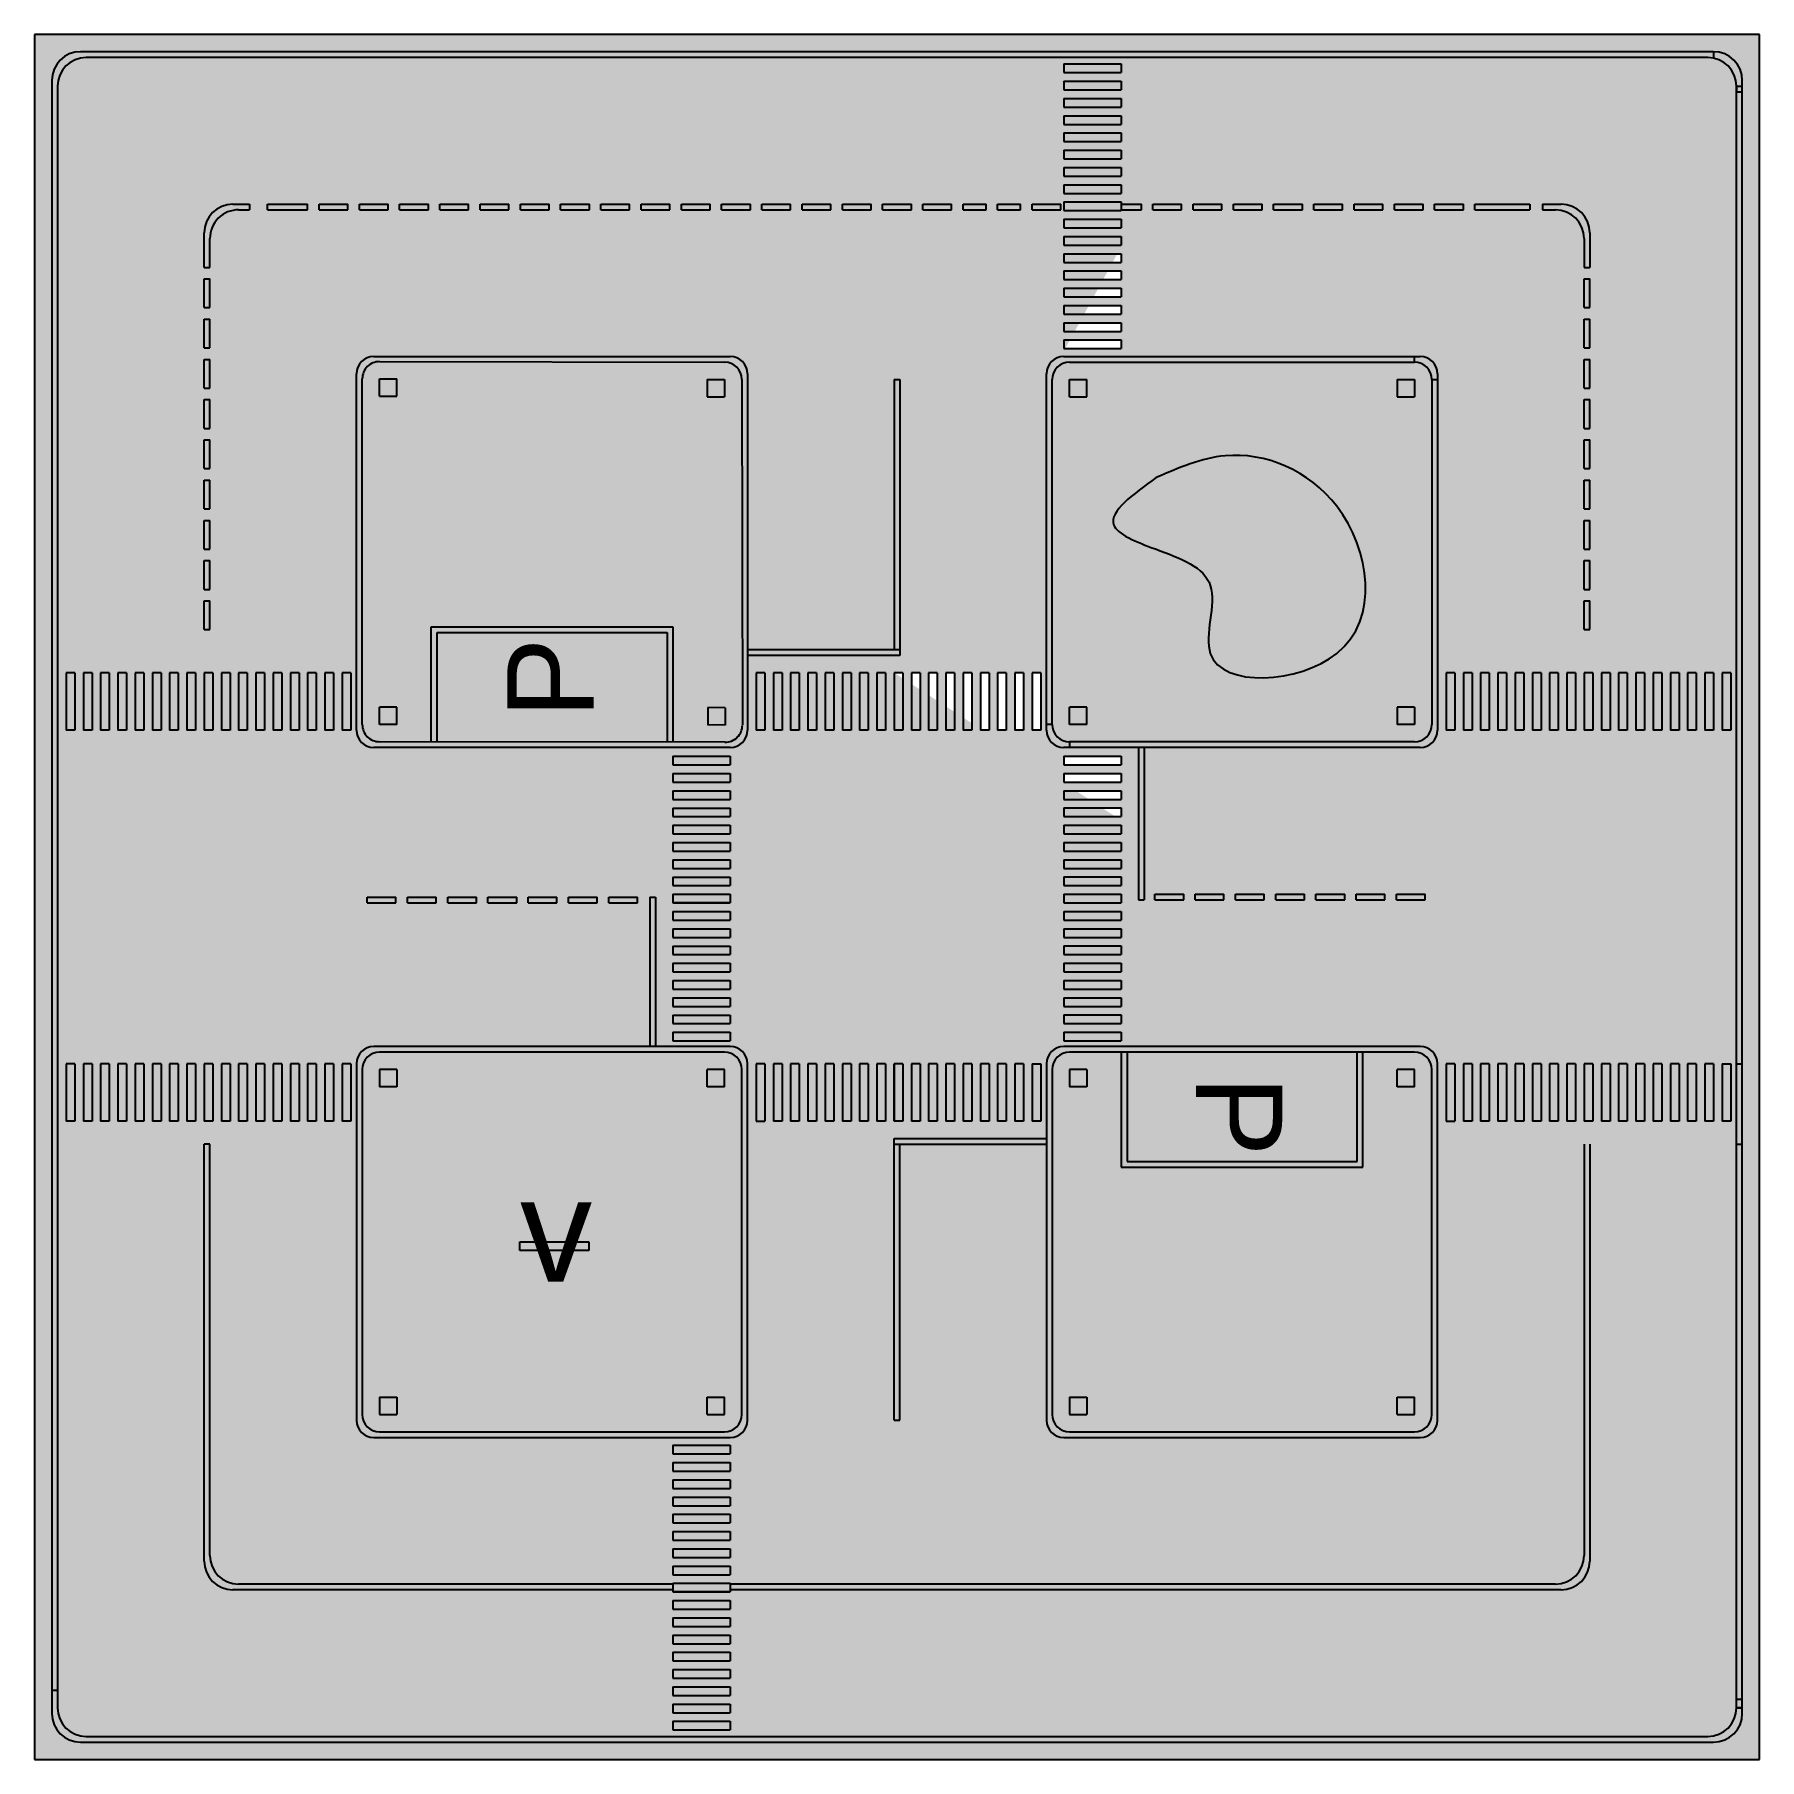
# Model space of a CAD drawing. Header units: millimetres. Extents: x 2952 to 5952, y 1649 to 4649.
import ezdxf

# ---------------------------------------------------------------- set-up
doc = ezdxf.new("R2010")
doc.units = ezdxf.units.MM
doc.layers.get('Defpoints').update_dxf_attribs({"color": 255})
doc.layers.add('mau lane', color=7, linetype='Continuous')
doc.styles.get("Standard").update_dxf_attribs({"font": 'arial.ttf'})

msp = doc.modelspace()

# ---------------------------------------------------------------- texts
at = {"layer": 'mau lane', "char_height": 150, "attachment_point": 1}
for insert, rotation in [((3774.2, 3418.9), 90), ((5121.8, 2879), 270)]:
    msp.add_mtext_dynamic_manual_height_columns('\\pxqc;{\\C31;\\c6737150;P}', width=221.996, gutter_width=125, heights=[213.4], dxfattribs=dict(at, insert=insert, rotation=rotation))
at = {"layer": 'mau lane', "color": 7, "true_color": 0xffffff, "insert": (3796.1, 2659.9), "char_height": 180, "attachment_point": 1}
msp.add_mtext_dynamic_manual_height_columns('v', width=409.56, gutter_width=12.5, heights=[0], dxfattribs=at)

# ---------------------------------------------------------------- hatches: boundary and pattern name
at = {"layer": 'Defpoints', "true_color": 0xffffff}
h = msp.add_hatch(color=7, dxfattribs=at)
h.dxf.hatch_style = 1
h.paths.add_polyline_path([(5921.9, 1729), (5921.9, 1739), (5911.9, 1739, -0.414214), (5861.9, 1689), (3041.9, 1689, -0.414214), (2991.9, 1739), (2991.9, 1769.5), (2981.9, 1769.5), (2981.9, 1729, 0.414214), (3031.9, 1679), (5871.9, 1679, 0.414214)])
h.paths.add_polyline_path([(2991.9, 4559), (2981.9, 4559), (2981.9, 1769.5), (2991.9, 1769.5)])
h.paths.add_polyline_path([(3031.9, 4608), (3031.9, 4619, 0.414214), (2981.9, 4569), (2981.9, 4559), (2991.9, 4559, -0.356394)])
h.paths.add_polyline_path([(5871.9, 4619), (3031.9, 4619), (3031.9, 4608, -0.050382), (3041.9, 4609), (5861.9, 4609, -0.050382), (5871.9, 4608)])
h.paths.add_polyline_path([(5871.9, 4619), (5871.9, 4608, -0.356394), (5911.9, 4559), (5921.9, 4559), (5921.9, 4569, 0.414214)])
h = msp.add_hatch(color=7, dxfattribs=at)
h.dxf.hatch_style = 1
h.paths.add_polyline_path([(5921.9, 2719), (5911.9, 2719), (5911.9, 1754.1), (5921.9, 1754.1)])
h.paths.add_polyline_path([(5921.9, 2859), (5911.9, 2859), (5911.9, 2719), (5921.9, 2719)])
h.paths.add_polyline_path([(5921.9, 4549.2), (5911.9, 4549.2), (5911.9, 2859), (5921.9, 2859)])
at = {"layer": 'mau lane', "true_color": 0x58ba48}
h = msp.add_hatch(color=85, dxfattribs=at)
h.dxf.hatch_style = 1
h.paths.add_polyline_path([(2981.9, 1729), (2951.9, 1729), (2951.9, 1649), (3031.9, 1649), (3031.9, 1679, -0.414214)])
h.paths.add_polyline_path([(5951.9, 1729), (5921.9, 1729, -0.414214), (5871.9, 1679), (5871.9, 1649), (5951.9, 1649)])
h.paths.add_polyline_path([(5871.9, 1679), (3031.9, 1679), (3031.9, 1649), (5871.9, 1649)])
h.paths.add_polyline_path([(5951.9, 4559), (5921.9, 4559), (5921.9, 1729), (5951.9, 1729)])
h.paths.add_polyline_path([(5951.9, 4649), (5871.9, 4649), (5871.9, 4619, -0.414214), (5921.9, 4569), (5921.9, 4559), (5951.9, 4559)])
h.paths.add_polyline_path([(5871.9, 4649), (3041.9, 4649), (3041.9, 4619), (5871.9, 4619)])
h.paths.add_polyline_path([(3031.9, 4619), (3041.9, 4619), (3041.9, 4649), (2951.9, 4649), (2951.9, 4569), (2981.9, 4569, -0.414214)])
at = {"layer": 'mau lane', "true_color": 0xffffff}
h = msp.add_hatch(color=7, dxfattribs=at)
h.dxf.hatch_style = 1
edge = h.paths.add_edge_path()
edge.add_line((5921.9, 1729), (5921.9, 4569))
edge.add_arc((5871.9, 4569), 50, 0, 90)
edge.add_line((5871.9, 4619), (3031.9, 4619))
edge.add_arc((3031.9, 4569), 50, 90, 180)
edge.add_line((2981.9, 4569), (2981.9, 1729))
edge.add_arc((3031.9, 1729), 50, 180, 270)
edge.add_line((3031.9, 1679), (5871.9, 1679))
edge.add_arc((5871.9, 1729), 50, 270, 360)
edge = h.paths.add_edge_path(flags=16)
edge.add_line((5911.9, 1739), (5911.9, 4559))
edge.add_arc((5861.9, 4559), 50, 0, 90)
edge.add_line((5861.9, 4609), (3041.9, 4609))
edge.add_arc((3041.9, 4559), 50, 90, 180)
edge.add_line((2991.9, 4559), (2991.9, 1739))
edge.add_arc((3041.9, 1739), 50, 180, 270)
edge.add_line((3041.9, 1689), (5861.9, 1689))
edge.add_arc((5861.9, 1739), 50, 270, 360)
at = {"layer": 'mau lane', "true_color": 0x505050}
h = msp.add_hatch(color=251, dxfattribs=at)
h.dxf.hatch_style = 1
h.paths.add_polyline_path([(3041.9, 4609, 0.414214), (2991.9, 4559), (2991.9, 1739, 0.414214), (3041.9, 1689), (5861.9, 1689, 0.414214), (5911.9, 1739), (5911.9, 1754.1), (5911.9, 4559, 0.414214), (5861.9, 4609)])
h.paths.add_polyline_path([(4506.9, 3439), (4506.9, 3539), (4521.9, 3539), (4521.9, 3439)], flags=16)
h.paths.add_polyline_path([(4491.9, 3439), (4476.9, 3439), (4476.9, 3539), (4491.9, 3539)], flags=16)
h.paths.add_polyline_path([(4536.9, 3439), (4536.9, 3539), (4551.9, 3539), (4551.9, 3439)], flags=16)
h.paths.add_polyline_path([(4461.9, 3439), (4446.9, 3439), (4446.9, 3539), (4461.9, 3539)], flags=16)
h.paths.add_polyline_path([(4566.9, 3439), (4566.9, 3539), (4581.9, 3539), (4581.9, 3439)], flags=16)
h.paths.add_polyline_path([(4431.9, 3439), (4416.9, 3439), (4416.9, 3539), (4431.9, 3539)], flags=16)
h.paths.add_polyline_path([(4596.9, 3439), (4596.9, 3539), (4611.9, 3539), (4611.9, 3439)], flags=16)
h.paths.add_polyline_path([(4401.9, 3439), (4386.9, 3439), (4386.9, 3539), (4401.9, 3539)], flags=16)
h.paths.add_polyline_path([(4741.9, 3228.8), (4741.9, 3243.8), (4841.9, 3243.8), (4841.9, 3228.8)], flags=16)
h.paths.add_polyline_path([(4741.9, 3213.8), (4841.9, 3213.8), (4841.9, 3198.8), (4741.9, 3198.8)], flags=16)
h.paths.add_polyline_path([(4741.9, 3258.8), (4741.9, 3273.8), (4841.9, 3273.8), (4841.9, 3258.8)], flags=16)
h.paths.add_polyline_path([(4741.9, 3183.8), (4841.9, 3183.8), (4841.9, 3168.8), (4741.9, 3168.8)], flags=16)
h.paths.add_polyline_path([(4741.9, 3288.8), (4741.9, 3303.8), (4841.9, 3303.8), (4841.9, 3288.8)], flags=16)
h.paths.add_polyline_path([(4626.9, 3439), (4626.9, 3539), (4641.9, 3539), (4641.9, 3439)], flags=16)
h.paths.add_polyline_path([(4741.9, 3153.8), (4841.9, 3153.8), (4841.9, 3138.8), (4741.9, 3138.8)], flags=16)
h.paths.add_polyline_path([(4371.9, 3439), (4356.9, 3439), (4356.9, 3539), (4371.9, 3539)], flags=16)
h.paths.add_polyline_path([(4741.9, 3318.8), (4741.9, 3333.8), (4841.9, 3333.8), (4841.9, 3318.8)], flags=16)
h.paths.add_polyline_path([(4741.9, 3123.8), (4841.9, 3123.8), (4841.9, 3108.8), (4741.9, 3108.8)], flags=16)
h.paths.add_polyline_path([(4656.9, 3439), (4656.9, 3539), (4671.9, 3539), (4671.9, 3439)], flags=16)
h.paths.add_polyline_path([(4341.9, 3439), (4326.9, 3439), (4326.9, 3539), (4341.9, 3539)], flags=16)
h.paths.add_polyline_path([(4741.9, 3348.8), (4741.9, 3363.8), (4841.9, 3363.8), (4841.9, 3348.8)], flags=16)
h.paths.add_polyline_path([(4741.9, 3093.8), (4841.9, 3093.8), (4841.9, 3078.8), (4741.9, 3078.8)], flags=16)
h.paths.add_polyline_path([(4686.9, 3439), (4686.9, 3539), (4701.9, 3539), (4701.9, 3439)], flags=16)
h.paths.add_polyline_path([(4741.9, 3378.8), (4741.9, 3393.8), (4841.9, 3393.8), (4841.9, 3378.8)], flags=16)
h.paths.add_polyline_path([(4311.9, 3439), (4296.9, 3439), (4296.9, 3539), (4311.9, 3539)], flags=16)
h.paths.add_polyline_path([(4741.9, 3063.8), (4841.9, 3063.8), (4841.9, 3048.8), (4741.9, 3048.8)], flags=16)
h.paths.add_polyline_path([(4711.9, 3439), (4711.9, 4059, -0.414214), (4741.9, 4089), (5361.9, 4089, -0.414214), (5391.9, 4059), (5391.9, 3439, -0.414214), (5361.9, 3409), (4881.9, 3409), (4881.9, 3144), (4871.9, 3144), (4871.9, 3409), (4741.9, 3409, -0.414214)], flags=16)
h.paths.add_polyline_path([(4741.9, 3033.8), (4841.9, 3033.8), (4841.9, 3018.8), (4741.9, 3018.8)], flags=16)
h.paths.add_polyline_path([(4721.9, 3449), (4721.9, 4049, -0.414214), (4751.9, 4079), (5351.9, 4079, -0.414214), (5381.9, 4049), (5381.9, 3449, -0.414214), (5351.9, 3419), (4751.9, 3419, -0.414214)], flags=0)
h.paths.add_polyline_path([(4281.9, 3439), (4266.9, 3439), (4266.9, 3539), (4281.9, 3539)], flags=16)
h.paths.add_polyline_path([(4741.9, 3003.8), (4841.9, 3003.8), (4841.9, 2988.8), (4741.9, 2988.8)], flags=16)
h.paths.add_polyline_path([(4251.9, 3439), (4236.9, 3439), (4236.9, 3539), (4251.9, 3539)], flags=16)
h.paths.add_polyline_path([(4751.9, 3449), (4751.9, 3479), (4781.9, 3479), (4781.9, 3449)], flags=0)
h.paths.add_polyline_path([(4161.9, 3228.7), (4061.9, 3228.7), (4061.9, 3243.7), (4161.9, 3243.7)], flags=16)
h.paths.add_polyline_path([(4161.9, 3213.7), (4161.9, 3198.7), (4061.9, 3198.7), (4061.9, 3213.7)], flags=16)
h.paths.add_polyline_path([(4161.9, 3258.7), (4061.9, 3258.7), (4061.9, 3273.7), (4161.9, 3273.7)], flags=16)
h.paths.add_polyline_path([(4161.9, 3183.7), (4161.9, 3168.7), (4061.9, 3168.7), (4061.9, 3183.7)], flags=16)
h.paths.add_polyline_path([(4161.9, 3288.7), (4061.9, 3288.7), (4061.9, 3303.7), (4161.9, 3303.7)], flags=16)
h.paths.add_polyline_path([(4741.9, 2973.8), (4841.9, 2973.8), (4841.9, 2958.8), (4741.9, 2958.8)], flags=16)
h.paths.add_polyline_path([(4161.9, 3153.7), (4161.9, 3138.7), (4061.9, 3138.7), (4061.9, 3153.7)], flags=16)
h.paths.add_polyline_path([(4456.9, 3569), (4191.9, 3569), (4191.9, 3439, -0.414214), (4161.9, 3409), (3541.9, 3409, -0.414214), (3511.9, 3439), (3511.9, 4059, -0.414214), (3541.9, 4089), (4161.9, 4089, -0.414214), (4191.9, 4059), (4191.9, 3579), (4446.9, 3579), (4446.9, 4049.1), (4456.9, 4049.1), (4456.9, 3579)], flags=16)
h.paths.add_polyline_path([(4161.9, 3318.7), (4061.9, 3318.7), (4061.9, 3333.7), (4161.9, 3333.7)], flags=16)
h.paths.add_polyline_path([(4221.9, 3439), (4206.9, 3439), (4206.9, 3539), (4221.9, 3539)], flags=16)
h.paths.add_polyline_path([(4161.9, 3123.7), (4161.9, 3108.7), (4061.9, 3108.7), (4061.9, 3123.7)], flags=16)
h.paths.add_polyline_path([(4161.9, 3348.7), (4061.9, 3348.7), (4061.9, 3363.7), (4161.9, 3363.7)], flags=16)
h.paths.add_polyline_path([(4161.9, 3093.7), (4161.9, 3078.7), (4061.9, 3078.7), (4061.9, 3093.7)], flags=16)
h.paths.add_polyline_path([(4506.9, 2859), (4521.9, 2859), (4521.9, 2759), (4506.9, 2759)], flags=16)
h.paths.add_polyline_path([(4491.9, 2859), (4491.9, 2759), (4476.9, 2759), (4476.9, 2859)], flags=16)
h.paths.add_polyline_path([(4536.9, 2859), (4551.9, 2859), (4551.9, 2759), (4536.9, 2759)], flags=16)
h.paths.add_polyline_path([(4461.9, 2859), (4461.9, 2759), (4446.9, 2759), (4446.9, 2859)], flags=16)
h.paths.add_polyline_path([(4741.9, 2943.8), (4841.9, 2943.8), (4841.9, 2928.8), (4741.9, 2928.8)], flags=16)
h.paths.add_polyline_path([(4566.9, 2859), (4581.9, 2859), (4581.9, 2759), (4566.9, 2759)], flags=16)
h.paths.add_polyline_path([(4431.9, 2859), (4431.9, 2759), (4416.9, 2759), (4416.9, 2859)], flags=16)
h.paths.add_polyline_path([(4161.9, 3378.7), (4061.9, 3378.7), (4061.9, 3393.7), (4161.9, 3393.7)], flags=16)
h.paths.add_polyline_path([(4161.9, 3063.7), (4161.9, 3048.7), (4061.9, 3048.7), (4061.9, 3063.7)], flags=16)
h.paths.add_polyline_path([(4596.9, 2859), (4611.9, 2859), (4611.9, 2759), (4596.9, 2759)], flags=16)
h.paths.add_polyline_path([(4401.9, 2859), (4401.9, 2759), (4386.9, 2759), (4386.9, 2859)], flags=16)
h.paths.add_polyline_path([(4626.9, 2859), (4641.9, 2859), (4641.9, 2759), (4626.9, 2759)], flags=16)
h.paths.add_polyline_path([(4371.9, 2859), (4371.9, 2759), (4356.9, 2759), (4356.9, 2859)], flags=16)
h.paths.add_polyline_path([(4161.9, 3033.7), (4161.9, 3018.7), (4061.9, 3018.7), (4061.9, 3033.7)], flags=16)
h.paths.add_polyline_path([(4741.9, 2913.8), (4841.9, 2913.8), (4841.9, 2898.8), (4741.9, 2898.8)], flags=16)
h.paths.add_polyline_path([(4656.9, 2859), (4671.9, 2859), (4671.9, 2759), (4656.9, 2759)], flags=16)
h.paths.add_polyline_path([(4341.9, 2859), (4341.9, 2759), (4326.9, 2759), (4326.9, 2859)], flags=16)
h.paths.add_polyline_path([(4161.9, 3003.7), (4161.9, 2988.7), (4061.9, 2988.7), (4061.9, 3003.7)], flags=16)
h.paths.add_polyline_path([(4900.5, 3153.8), (4950.5, 3153.8), (4950.5, 3144), (4900.5, 3144)], flags=16)
h.paths.add_polyline_path([(4741.9, 2889), (5251.9, 2889), (5361.9, 2889, -0.414214), (5391.9, 2859), (5391.9, 2239, -0.414214), (5361.9, 2209), (4741.9, 2209, -0.414214), (4711.9, 2239), (4711.9, 2719), (4456.9, 2719), (4456.9, 2239), (4446.9, 2239), (4446.9, 2729), (4711.9, 2729), (4711.9, 2859, -0.414214)], flags=16)
h.paths.add_polyline_path([(4686.9, 2859), (4701.9, 2859), (4701.9, 2759), (4686.9, 2759)], flags=16)
h.paths.add_polyline_path([(4311.9, 2859), (4311.9, 2759), (4296.9, 2759), (4296.9, 2859)], flags=16)
h.paths.add_polyline_path([(4153, 3448), (4123, 3448.3), (4123, 3478.3), (4153, 3478)], flags=0)
h.paths.add_polyline_path([(4751.9, 2879), (5261.9, 2879), (5351.9, 2879, -0.414214), (5381.9, 2849), (5381.9, 2249, -0.414214), (5351.9, 2219), (4751.9, 2219, -0.414214), (4721.9, 2249), (4721.9, 2849, -0.414214)], flags=0)
h.paths.add_polyline_path([(4161.9, 2973.7), (4161.9, 2958.7), (4061.9, 2958.7), (4061.9, 2973.7)], flags=16)
h.paths.add_polyline_path([(4281.9, 2859), (4281.9, 2759), (4266.9, 2759), (4266.9, 2859)], flags=16)
h.paths.add_polyline_path([(4161.9, 2943.7), (4161.9, 2928.7), (4061.9, 2928.7), (4061.9, 2943.7)], flags=16)
h.paths.add_polyline_path([(4251.9, 2859), (4251.9, 2759), (4236.9, 2759), (4236.9, 2859)], flags=16)
h.paths.add_polyline_path([(4751.9, 2849), (4781.9, 2849), (4781.9, 2819), (4751.9, 2819)], flags=0)
h.paths.add_polyline_path([(4221.9, 2859), (4221.9, 2759), (4206.9, 2759), (4206.9, 2859)], flags=16)
h.paths.add_polyline_path([(4161.9, 2913.7), (4161.9, 2898.7), (4061.9, 2898.7), (4061.9, 2913.7)], flags=16)
h.paths.add_polyline_path([(4191.9, 2859), (4191.9, 2239, -0.414214), (4161.9, 2209), (3541.9, 2209, -0.414214), (3511.9, 2239), (3511.9, 2859, -0.414214), (3541.9, 2889), (4021.9, 2889), (4021.9, 3148.6), (4031.9, 3148.6), (4031.9, 2889), (4161.9, 2889, -0.414214)], flags=16)
h.paths.add_polyline_path([(4970.5, 3153.8), (5020.5, 3153.8), (5020.5, 3144), (4970.5, 3144)], flags=16)
h.paths.add_polyline_path([(4181.9, 2849), (4181.9, 2249, -0.414214), (4151.9, 2219), (3551.9, 2219, -0.414214), (3521.9, 2249), (3521.9, 2849, -0.414214), (3551.9, 2879), (4151.9, 2879, -0.414214)], flags=0)
h.paths.add_polyline_path([(4000.5, 3148.6), (4000.5, 3138.7), (3950.5, 3138.7), (3950.5, 3148.6)], flags=0)
h.paths.add_polyline_path([(4151.9, 2849), (4151.9, 2819), (4121.9, 2819), (4121.9, 2849)], flags=0)
h.paths.add_polyline_path([(5040.5, 3153.8), (5090.5, 3153.8), (5090.5, 3144), (5040.5, 3144)], flags=16)
h.paths.add_polyline_path([(3930.5, 3148.6), (3930.5, 3138.7), (3880.5, 3138.7), (3880.5, 3148.6)], flags=0)
edge = h.paths.add_edge_path(flags=0)
edge.add_spline(control_points=[(4902.8, 3878.4), (4942, 3895.5), (5047.8, 3941.4), (5259.6, 3853.1), (5307.8, 3530), (4945.3, 3507.6), (5028.5, 3707.9), (4915.5, 3748.5), (4789.4, 3796.6), (4861.7, 3848.8), (4902.8, 3878.4)], knot_values=[0, 0, 0, 0, 125.630532, 338.67853, 594.722851, 814.581143, 932.755448, 1047.533611, 1131.774995, 1242.289236, 1242.289236, 1242.289236, 1242.289236], degree=3, periodic=0)
h.paths.add_polyline_path([(5110.5, 3153.8), (5160.5, 3153.8), (5160.5, 3144), (5110.5, 3144)], flags=16)
h.paths.add_polyline_path([(3860.5, 3148.6), (3860.5, 3138.7), (3810.5, 3138.7), (3810.5, 3148.6)], flags=16)
h.paths.add_polyline_path([(5180.5, 3153.8), (5230.5, 3153.8), (5230.5, 3143.9), (5180.5, 3144)], flags=16)
h.paths.add_polyline_path([(3790.5, 3148.6), (3790.5, 3138.7), (3740.5, 3138.7), (3740.5, 3148.6)], flags=16)
h.paths.add_polyline_path([(5250.5, 3153.8), (5300.5, 3153.8), (5300.5, 3143.9), (5250.5, 3143.9)], flags=16)
h.paths.add_polyline_path([(3720.5, 3148.6), (3720.5, 3138.7), (3670.5, 3138.7), (3670.5, 3148.6)], flags=16)
h.paths.add_polyline_path([(5320.5, 3153.8), (5370.5, 3153.8), (5370.5, 3143.9), (5320.5, 3143.9)], flags=16)
h.paths.add_polyline_path([(4751.9, 4019), (4751.9, 4049), (4781.9, 4049), (4781.9, 4019)], flags=0)
h.paths.add_polyline_path([(5321.9, 3449), (5321.9, 3479), (5351.9, 3479), (5351.9, 3449)], flags=0)
h.paths.add_polyline_path([(3650.5, 3148.6), (3650.5, 3138.7), (3600.5, 3138.7), (3600.5, 3148.6)], flags=16)
h.paths.add_polyline_path([(4122, 4019.1), (4121.9, 4049.1), (4151.9, 4049), (4152, 4019)], flags=0)
h.paths.add_polyline_path([(5321.9, 2849), (5351.9, 2849), (5351.9, 2819), (5321.9, 2819)], flags=0)
h.paths.add_polyline_path([(4741.9, 4102.7), (4741.9, 4117.7), (4841.9, 4117.7), (4841.9, 4102.7)], flags=16)
h.paths.add_polyline_path([(3580.5, 3148.6), (3580.5, 3138.7), (3530.5, 3138.7), (3530.5, 3148.6)], flags=16)
h.paths.add_polyline_path([(5406.9, 3439), (5406.9, 3539), (5421.9, 3539), (5421.9, 3439)], flags=16)
h.paths.add_polyline_path([(4741.9, 4132.7), (4741.9, 4147.7), (4841.9, 4147.7), (4841.9, 4132.7)], flags=16)
h.paths.add_polyline_path([(3551.9, 3449), (3551.9, 3479), (3581.9, 3479), (3581.9, 3449)], flags=0)
h.paths.add_polyline_path([(5436.9, 3439), (5436.9, 3539), (5451.9, 3539), (5451.9, 3439)], flags=16)
h.paths.add_polyline_path([(4741.9, 4162.7), (4741.9, 4177.7), (4841.9, 4177.7), (4841.9, 4162.7)], flags=16)
h.paths.add_polyline_path([(5406.9, 2859), (5421.9, 2859), (5421.9, 2759), (5406.9, 2759)], flags=16)
h.paths.add_polyline_path([(4751.9, 2279), (4781.9, 2279), (4781.9, 2249), (4751.9, 2249)], flags=0)
h.paths.add_polyline_path([(5466.9, 3439), (5466.9, 3539), (5481.9, 3539), (5481.9, 3439)], flags=16)
h.paths.add_polyline_path([(3581.9, 2849), (3581.9, 2819), (3551.9, 2819), (3551.9, 2849)], flags=0)
h.paths.add_polyline_path([(4741.9, 4192.7), (4741.9, 4207.7), (4841.9, 4207.7), (4841.9, 4192.7)], flags=16)
h.paths.add_polyline_path([(5436.9, 2859), (5451.9, 2859), (5451.9, 2759), (5436.9, 2759)], flags=16)
h.paths.add_polyline_path([(4151.9, 2279), (4151.9, 2249), (4121.9, 2249), (4121.9, 2279)], flags=16)
h.paths.add_polyline_path([(5496.9, 3439), (5496.9, 3539), (5511.9, 3539), (5511.9, 3439)], flags=16)
h.paths.add_polyline_path([(3501.9, 3439), (3486.9, 3439), (3486.9, 3539), (3501.9, 3539)], flags=16)
h.paths.add_polyline_path([(4741.9, 4222.7), (4741.9, 4237.7), (4841.9, 4237.7), (4841.9, 4222.7)], flags=16)
h.paths.add_polyline_path([(5466.9, 2859), (5481.9, 2859), (5481.9, 2759), (5466.9, 2759)], flags=16)
h.paths.add_polyline_path([(5526.9, 3439), (5526.9, 3539), (5541.9, 3539), (5541.9, 3439)], flags=16)
h.paths.add_polyline_path([(3471.9, 3439), (3456.9, 3439), (3456.9, 3539), (3471.9, 3539)], flags=16)
h.paths.add_polyline_path([(4741.9, 4252.7), (4741.9, 4267.7), (4841.9, 4267.7), (4841.9, 4252.7)], flags=16)
h.paths.add_polyline_path([(5496.9, 2859), (5511.9, 2859), (5511.9, 2759), (5496.9, 2759)], flags=16)
h.paths.add_polyline_path([(3501.9, 2859), (3501.9, 2759), (3486.9, 2759), (3486.9, 2859)], flags=16)
h.paths.add_polyline_path([(5556.9, 3439), (5556.9, 3539), (5571.9, 3539), (5571.9, 3439)], flags=16)
h.paths.add_polyline_path([(3441.9, 3439), (3426.9, 3439), (3426.9, 3539), (3441.9, 3539)], flags=16)
h.paths.add_polyline_path([(4161.9, 2195.4), (4161.9, 2180.4), (4061.9, 2180.4), (4061.9, 2195.4)], flags=16)
h.paths.add_polyline_path([(4741.9, 4282.7), (4741.9, 4297.7), (4841.9, 4297.7), (4841.9, 4282.7)], flags=16)
h.paths.add_polyline_path([(5526.9, 2859), (5541.9, 2859), (5541.9, 2759), (5526.9, 2759)], flags=16)
h.paths.add_polyline_path([(3471.9, 2859), (3471.9, 2759), (3456.9, 2759), (3456.9, 2859)], flags=16)
h.paths.add_polyline_path([(5586.9, 3439), (5586.9, 3539), (5601.9, 3539), (5601.9, 3439)], flags=16)
h.paths.add_polyline_path([(4161.9, 2165.4), (4161.9, 2150.4), (4061.9, 2150.4), (4061.9, 2165.4)], flags=16)
h.paths.add_polyline_path([(3411.9, 3439), (3396.9, 3439), (3396.9, 3539), (3411.9, 3539)], flags=16)
h.paths.add_polyline_path([(4741.9, 4312.7), (4741.9, 4327.7), (4841.9, 4327.7), (4841.9, 4312.7)], flags=16)
h.paths.add_polyline_path([(5556.9, 2859), (5571.9, 2859), (5571.9, 2759), (5556.9, 2759)], flags=16)
h.paths.add_polyline_path([(3441.9, 2859), (3441.9, 2759), (3426.9, 2759), (3426.9, 2859)], flags=16)
h.paths.add_polyline_path([(4496.9, 4344), (4496.9, 4354), (4546.9, 4354), (4546.9, 4344)], flags=16)
h.paths.add_polyline_path([(4476.9, 4344), (4426.9, 4344), (4426.9, 4354), (4476.9, 4354)], flags=16)
h.paths.add_polyline_path([(4566.9, 4344), (4566.9, 4354), (4606.9, 4354), (4606.9, 4344)], flags=16)
h.paths.add_polyline_path([(4406.9, 4344), (4356.9, 4344), (4356.9, 4354), (4406.9, 4354)], flags=16)
h.paths.add_polyline_path([(4626.9, 4354), (4666.9, 4354), (4666.9, 4344), (4626.9, 4344)], flags=16)
h.paths.add_polyline_path([(4336.9, 4344), (4286.9, 4344), (4286.9, 4354), (4336.9, 4354)], flags=16)
h.paths.add_polyline_path([(5616.9, 3439), (5616.9, 3539), (5631.9, 3539), (5631.9, 3439)], flags=16)
h.paths.add_polyline_path([(4686.9, 4344), (4686.9, 4354), (4736.9, 4354), (4736.9, 4344)], flags=16)
h.paths.add_polyline_path([(4161.9, 2135.4), (4161.9, 2120.4), (4061.9, 2120.4), (4061.9, 2135.4)], flags=16)
h.paths.add_polyline_path([(3381.9, 3439), (3366.9, 3439), (3366.9, 3539), (3381.9, 3539)], flags=16)
h.paths.add_polyline_path([(5321.9, 4019), (5321.9, 4049), (5351.9, 4049), (5351.9, 4019)], flags=0)
h.paths.add_polyline_path([(5586.9, 2859), (5601.9, 2859), (5601.9, 2759), (5586.9, 2759)], flags=16)
h.paths.add_polyline_path([(4741.9, 4342.7), (4741.9, 4357.7), (4841.9, 4357.7), (4841.9, 4354), (4876.9, 4354), (4876.9, 4344), (4841.9, 4344), (4841.9, 4342.7)], flags=16)
h.paths.add_polyline_path([(4266.9, 4344), (4216.9, 4344.1), (4216.9, 4354), (4266.9, 4354)], flags=16)
h.paths.add_polyline_path([(3411.9, 2859), (3411.9, 2759), (3396.9, 2759), (3396.9, 2859)], flags=16)
h.paths.add_polyline_path([(4196.9, 4344.1), (4146.9, 4344.1), (4146.9, 4354), (4196.9, 4354)], flags=16)
h.paths.add_polyline_path([(5646.9, 3439), (5646.9, 3539), (5661.9, 3539), (5661.9, 3439)], flags=16)
h.paths.add_polyline_path([(4161.9, 2105.4), (4161.9, 2090.4), (4061.9, 2090.4), (4061.9, 2105.4)], flags=16)
h.paths.add_polyline_path([(3351.9, 3439), (3336.9, 3439), (3336.9, 3539), (3351.9, 3539)], flags=16)
h.paths.add_polyline_path([(5616.9, 2859), (5631.9, 2859), (5631.9, 2759), (5616.9, 2759)], flags=16)
h.paths.add_polyline_path([(4741.9, 4372.7), (4741.9, 4387.7), (4841.9, 4387.7), (4841.9, 4372.7)], flags=16)
h.paths.add_polyline_path([(3381.9, 2859), (3381.9, 2759), (3366.9, 2759), (3366.9, 2859)], flags=16)
h.paths.add_polyline_path([(4126.9, 4344.1), (4076.9, 4344.1), (4076.9, 4354), (4126.9, 4354)], flags=16)
h.paths.add_polyline_path([(4896.9, 4344), (4896.9, 4354), (4946.9, 4354), (4946.9, 4344)], flags=16)
h.paths.add_polyline_path([(5676.9, 3439), (5676.9, 3539), (5691.9, 3539), (5691.9, 3439)], flags=16)
h.paths.add_polyline_path([(4161.9, 2075.4), (4161.9, 2060.4), (4061.9, 2060.4), (4061.9, 2075.4)], flags=16)
h.paths.add_polyline_path([(3321.9, 3439), (3306.9, 3439), (3306.9, 3539), (3321.9, 3539)], flags=16)
h.paths.add_polyline_path([(5646.9, 2859), (5661.9, 2859), (5661.9, 2759), (5646.9, 2759)], flags=16)
h.paths.add_polyline_path([(4741.9, 4402.7), (4741.9, 4417.7), (4841.9, 4417.7), (4841.9, 4402.7)], flags=16)
h.paths.add_polyline_path([(3351.9, 2859), (3351.9, 2759), (3336.9, 2759), (3336.9, 2859)], flags=16)
h.paths.add_polyline_path([(4056.9, 4344.1), (4006.9, 4344.1), (4006.9, 4354), (4056.9, 4354)], flags=16)
h.paths.add_polyline_path([(5646.9, 3614), (5646.9, 3664), (5656.9, 3664), (5656.9, 3614)], flags=16)
h.paths.add_polyline_path([(4966.9, 4344), (4966.9, 4354), (5016.9, 4354), (5016.9, 4344)], flags=16)
h.paths.add_polyline_path([(3581.9, 4020.1), (3551.9, 4020.1), (3551.9, 4050.1), (3581.9, 4050.1)], flags=0)
h.paths.add_polyline_path([(5706.9, 3439), (5706.9, 3539), (5721.9, 3539), (5721.9, 3439)], flags=16)
h.paths.add_polyline_path([(4161.9, 2045.4), (4161.9, 2030.4), (4061.9, 2030.4), (4061.9, 2045.4)], flags=16)
h.paths.add_polyline_path([(3291.9, 3439), (3276.9, 3439), (3276.9, 3539), (3291.9, 3539)], flags=16)
h.paths.add_polyline_path([(5676.9, 2859), (5691.9, 2859), (5691.9, 2759), (5676.9, 2759)], flags=16)
h.paths.add_polyline_path([(4741.9, 4432.7), (4741.9, 4447.7), (4841.9, 4447.7), (4841.9, 4432.7)], flags=16)
h.paths.add_polyline_path([(3986.9, 4344.1), (3936.9, 4344.1), (3936.9, 4354), (3986.9, 4354)], flags=16)
h.paths.add_polyline_path([(3321.9, 2859), (3321.9, 2759), (3306.9, 2759), (3306.9, 2859)], flags=16)
h.paths.add_polyline_path([(5646.9, 3684), (5646.9, 3734), (5656.9, 3734), (5656.9, 3684)], flags=16)
h.paths.add_polyline_path([(5036.9, 4344), (5036.9, 4354), (5086.9, 4354), (5086.9, 4344)], flags=16)
h.paths.add_polyline_path([(5321.9, 2279), (5351.9, 2279), (5351.9, 2249), (5321.9, 2249)], flags=0)
h.paths.add_polyline_path([(4161.9, 1955.4), (4161.9, 1940.4), (4061.9, 1940.4), (4061.9, 1944), (3296.9, 1944, -0.414214), (3246.9, 1994), (3246.9, 2719), (3256.9, 2719), (3256.9, 2004, 0.414214), (3306.9, 1954), (4061.9, 1954), (4061.9, 1955.4)], flags=16)
h.paths.add_polyline_path([(4161.9, 2015.4), (4161.9, 2000.4), (4061.9, 2000.4), (4061.9, 2015.4)], flags=16)
h.paths.add_polyline_path([(5736.9, 3439), (5736.9, 3539), (5751.9, 3539), (5751.9, 3439)], flags=16)
h.paths.add_polyline_path([(3261.9, 3439), (3246.9, 3439), (3246.9, 3539), (3261.9, 3539)], flags=16)
h.paths.add_polyline_path([(5706.9, 2859), (5721.9, 2859), (5721.9, 2759), (5706.9, 2759)], flags=16)
h.paths.add_polyline_path([(5646.9, 3754), (5646.9, 3804), (5656.9, 3804), (5656.9, 3754)], flags=16)
h.paths.add_polyline_path([(3291.9, 2859), (3291.9, 2759), (3276.9, 2759), (3276.9, 2859)], flags=16)
h.paths.add_polyline_path([(4741.9, 4462.7), (4741.9, 4477.7), (4841.9, 4477.7), (4841.9, 4462.7)], flags=16)
h.paths.add_polyline_path([(3916.9, 4344.1), (3866.9, 4344.1), (3866.9, 4354), (3916.9, 4354)], flags=16)
h.paths.add_polyline_path([(5106.9, 4344), (5106.9, 4354), (5156.9, 4354), (5156.9, 4344)], flags=16)
h.paths.add_polyline_path([(4161.9, 1985.4), (4161.9, 1970.4), (4061.9, 1970.4), (4061.9, 1985.4)], flags=16)
h.paths.add_polyline_path([(5766.9, 3439), (5766.9, 3539), (5781.9, 3539), (5781.9, 3439)], flags=16)
h.paths.add_polyline_path([(3231.9, 3439), (3216.9, 3439), (3216.9, 3539), (3231.9, 3539)], flags=16)
h.paths.add_polyline_path([(5736.9, 2859), (5751.9, 2859), (5751.9, 2759), (5736.9, 2759)], flags=16)
h.paths.add_polyline_path([(3261.9, 2859), (3261.9, 2759), (3246.9, 2759), (3246.9, 2859)], flags=16)
h.paths.add_polyline_path([(4741.9, 4492.7), (4741.9, 4507.7), (4841.9, 4507.7), (4841.9, 4492.7)], flags=16)
h.paths.add_polyline_path([(5646.9, 3824), (5646.9, 3874), (5656.9, 3874), (5656.9, 3824)], flags=16)
h.paths.add_polyline_path([(3846.9, 4344.1), (3796.9, 4344.1), (3796.9, 4354), (3846.9, 4354)], flags=16)
h.paths.add_polyline_path([(3256.9, 3614), (3246.9, 3614), (3246.9, 3664), (3256.9, 3664)], flags=16)
h.paths.add_polyline_path([(5176.9, 4344), (5176.9, 4354), (5226.9, 4354), (5226.9, 4344)], flags=16)
h.paths.add_polyline_path([(5796.9, 3439), (5796.9, 3539), (5811.9, 3539), (5811.9, 3439)], flags=16)
h.paths.add_polyline_path([(5766.9, 2859), (5781.9, 2859), (5781.9, 2759), (5766.9, 2759)], flags=16)
h.paths.add_polyline_path([(3201.9, 3439), (3186.9, 3439), (3186.9, 3539), (3201.9, 3539)], flags=16)
h.paths.add_polyline_path([(3581.9, 2279), (3581.9, 2249), (3551.9, 2249), (3551.9, 2279)], flags=16)
h.paths.add_polyline_path([(3231.9, 2859), (3231.9, 2759), (3216.9, 2759), (3216.9, 2859)], flags=16)
h.paths.add_polyline_path([(4741.9, 4522.7), (4741.9, 4537.7), (4841.9, 4537.7), (4841.9, 4522.7)], flags=16)
h.paths.add_polyline_path([(3256.9, 3684), (3246.9, 3684), (3246.9, 3734), (3256.9, 3734)], flags=16)
h.paths.add_polyline_path([(5646.9, 3894), (5646.9, 3944), (5656.9, 3944), (5656.9, 3894)], flags=16)
h.paths.add_polyline_path([(3776.9, 4344.1), (3726.9, 4344.1), (3726.9, 4354), (3776.9, 4354)], flags=16)
h.paths.add_polyline_path([(4161.9, 1925.4), (4161.9, 1910.4), (4061.9, 1910.4), (4061.9, 1925.4)], flags=16)
h.paths.add_polyline_path([(5826.9, 3439), (5826.9, 3539), (5841.9, 3539), (5841.9, 3439)], flags=16)
h.paths.add_polyline_path([(5796.9, 2859), (5811.9, 2859), (5811.9, 2759), (5796.9, 2759)], flags=16)
h.paths.add_polyline_path([(5246.9, 4344), (5246.9, 4354), (5296.9, 4354), (5296.9, 4344)], flags=16)
h.paths.add_polyline_path([(3171.9, 3439), (3156.9, 3439), (3156.9, 3539), (3171.9, 3539)], flags=16)
h.paths.add_polyline_path([(3201.9, 2859), (3201.9, 2759), (3186.9, 2759), (3186.9, 2859)], flags=16)
h.paths.add_polyline_path([(4741.9, 4552.7), (4741.9, 4567.7), (4841.9, 4567.7), (4841.9, 4552.7)], flags=16)
h.paths.add_polyline_path([(3256.9, 3754), (3246.9, 3754), (3246.9, 3804), (3256.9, 3804)], flags=16)
h.paths.add_polyline_path([(5646.9, 3964), (5646.9, 4014), (5656.9, 4014), (5656.9, 3964)], flags=16)
h.paths.add_polyline_path([(4161.9, 1895.4), (4161.9, 1880.4), (4061.9, 1880.4), (4061.9, 1895.4)], flags=16)
h.paths.add_polyline_path([(5856.9, 3439), (5856.9, 3539), (5871.9, 3539), (5871.9, 3439)], flags=16)
h.paths.add_polyline_path([(3706.9, 4344.1), (3656.9, 4344.1), (3656.9, 4354), (3706.9, 4354)], flags=16)
h.paths.add_polyline_path([(5826.9, 2859), (5841.9, 2859), (5841.9, 2759), (5826.9, 2759)], flags=16)
h.paths.add_polyline_path([(3141.9, 3439), (3126.9, 3439), (3126.9, 3539), (3141.9, 3539)], flags=16)
h.paths.add_polyline_path([(3171.9, 2859), (3171.9, 2759), (3156.9, 2759), (3156.9, 2859)], flags=16)
h.paths.add_polyline_path([(4741.9, 4582.7), (4741.9, 4597.7), (4841.9, 4597.7), (4841.9, 4582.7)], flags=16)
h.paths.add_polyline_path([(3256.9, 3824), (3246.9, 3824), (3246.9, 3874), (3256.9, 3874)], flags=16)
h.paths.add_polyline_path([(5316.9, 4344), (5316.9, 4354), (5366.9, 4354), (5366.9, 4344)], flags=16)
h.paths.add_polyline_path([(4161.9, 1865.4), (4161.9, 1850.4), (4061.9, 1850.4), (4061.9, 1865.4)], flags=16)
h.paths.add_polyline_path([(5886.9, 3439), (5886.9, 3539), (5901.9, 3539), (5901.9, 3439)], flags=16)
h.paths.add_polyline_path([(5856.9, 2859), (5871.9, 2859), (5871.9, 2759), (5856.9, 2759)], flags=16)
h.paths.add_polyline_path([(5646.9, 4034), (5646.9, 4084), (5656.9, 4084), (5656.9, 4034)], flags=16)
h.paths.add_polyline_path([(3111.9, 3439), (3096.9, 3439), (3096.9, 3539), (3111.9, 3539)], flags=16)
h.paths.add_polyline_path([(3141.9, 2859), (3141.9, 2759), (3126.9, 2759), (3126.9, 2859)], flags=16)
h.paths.add_polyline_path([(3256.9, 3894), (3246.9, 3894), (3246.9, 3944), (3256.9, 3944)], flags=16)
h.paths.add_polyline_path([(3636.9, 4344.1), (3586.9, 4344.1), (3586.9, 4354), (3636.9, 4354)], flags=16)
h.paths.add_polyline_path([(4161.9, 1835.4), (4161.9, 1820.4), (4061.9, 1820.4), (4061.9, 1835.4)], flags=16)
h.paths.add_polyline_path([(5386.9, 4344), (5386.9, 4354), (5436.9, 4354), (5436.9, 4344)], flags=16)
h.paths.add_polyline_path([(5886.9, 2859), (5901.9, 2859), (5901.9, 2759), (5886.9, 2759)], flags=16)
h.paths.add_polyline_path([(3081.9, 3439), (3066.9, 3439), (3066.9, 3539), (3081.9, 3539)], flags=16)
h.paths.add_polyline_path([(3111.9, 2859), (3111.9, 2759), (3096.9, 2759), (3096.9, 2859)], flags=16)
h.paths.add_polyline_path([(5646.9, 4104), (5646.9, 4154), (5656.9, 4154), (5656.9, 4104)], flags=16)
h.paths.add_polyline_path([(3256.9, 3964), (3246.9, 3964), (3246.9, 4014), (3256.9, 4014)], flags=16)
h.paths.add_polyline_path([(4161.9, 1805.4), (4161.9, 1790.4), (4061.9, 1790.4), (4061.9, 1805.4)], flags=16)
h.paths.add_polyline_path([(3566.9, 4344.1), (3516.9, 4344.1), (3516.9, 4354), (3566.9, 4354)], flags=16)
h.paths.add_polyline_path([(3081.9, 2859), (3081.9, 2759), (3066.9, 2759), (3066.9, 2859)], flags=16)
h.paths.add_polyline_path([(3051.9, 3439), (3036.9, 3439), (3036.9, 3539), (3051.9, 3539)], flags=16)
h.paths.add_polyline_path([(5456.9, 4344), (5456.9, 4354), (5552.6, 4354), (5552.6, 4344)], flags=16)
h.paths.add_polyline_path([(3256.9, 4034), (3246.9, 4034), (3246.9, 4084), (3256.9, 4084)], flags=16)
h.paths.add_polyline_path([(4161.9, 1775.4), (4161.9, 1760.4), (4061.9, 1760.4), (4061.9, 1775.4)], flags=16)
h.paths.add_polyline_path([(5646.9, 4174), (5646.9, 4224), (5656.9, 4224), (5656.9, 4174)], flags=16)
h.paths.add_polyline_path([(3051.9, 2859), (3051.9, 2759), (3036.9, 2759), (3036.9, 2859)], flags=16)
h.paths.add_polyline_path([(3021.9, 3439), (3006.9, 3439), (3006.9, 3539), (3021.9, 3539)], flags=16)
h.paths.add_polyline_path([(3496.9, 4344.1), (3446.9, 4344.1), (3446.9, 4354), (3496.9, 4354)], flags=16)
h.paths.add_polyline_path([(4161.9, 1745.4), (4161.9, 1730.4), (4061.9, 1730.4), (4061.9, 1745.4)], flags=16)
h.paths.add_polyline_path([(3021.9, 2859), (3021.9, 2759), (3006.9, 2759), (3006.9, 2859)], flags=16)
h.paths.add_polyline_path([(3256.9, 4104), (3246.9, 4104), (3246.9, 4154), (3256.9, 4154)], flags=16)
h.paths.add_polyline_path([(5646.9, 4244), (5646.9, 4294, 0.414196), (5596.9, 4344), (5574.3, 4344), (5574.3, 4354), (5606.9, 4354, -0.414214), (5656.9, 4304), (5656.9, 4244)], flags=16)
h.paths.add_polyline_path([(4161.9, 1715.4), (4161.9, 1700.4), (4061.9, 1700.4), (4061.9, 1715.4)], flags=16)
h.paths.add_polyline_path([(3426.9, 4344.1), (3357, 4344.1), (3357, 4354), (3426.9, 4354)], flags=16)
h.paths.add_polyline_path([(3256.9, 4174), (3246.9, 4174), (3246.9, 4224), (3256.9, 4224)], flags=16)
h.paths.add_polyline_path([(3256.9, 4244), (3246.9, 4244), (3246.9, 4304, -0.414214), (3296.9, 4354), (3325.7, 4354), (3325.7, 4344.1), (3306.9, 4344.1, 0.414231), (3256.9, 4294.1)], flags=16)
h.paths.add_polyline_path([(4889.9, 2878.9), (4889.9, 2664.1), (5199, 2664.1), (5199, 2878.9)], flags=8)
h.paths.add_polyline_path([(4006.1, 3419), (4006.1, 3633.7), (3697, 3633.7), (3697, 3419)], flags=8)
at = {"layer": 'mau lane', "true_color": 0xffffff}
h = msp.add_hatch(color=7, dxfattribs=at)
h.dxf.hatch_style = 1
h.paths.add_polyline_path([(4841.9, 2958.8), (4841.9, 2973.8), (4741.9, 2973.8), (4741.9, 2958.8)], flags=17)
h.paths.add_polyline_path([(4741.9, 3003.8), (4741.9, 2988.8), (4841.9, 2988.8), (4841.9, 3003.8)], flags=17)
h.paths.add_polyline_path([(4741.9, 3033.8), (4741.9, 3018.8), (4841.9, 3018.8), (4841.9, 3033.8)], flags=17)
h.paths.add_polyline_path([(4741.9, 3063.8), (4741.9, 3048.8), (4841.9, 3048.8), (4841.9, 3063.8)], flags=17)
h.paths.add_polyline_path([(4841.9, 3078.8), (4841.9, 3093.8), (4741.9, 3093.8), (4741.9, 3078.8)], flags=17)
h.paths.add_polyline_path([(4741.9, 3123.8), (4741.9, 3108.8), (4841.9, 3108.8), (4841.9, 3123.8)], flags=17)
h.paths.add_polyline_path([(4741.9, 3153.8), (4741.9, 3138.8), (4841.9, 3138.8), (4841.9, 3153.8)], flags=17)
h.paths.add_polyline_path([(4841.9, 3168.8), (4841.9, 3183.8), (4741.9, 3183.8), (4741.9, 3168.8)], flags=17)
h.paths.add_polyline_path([(4741.9, 3213.8), (4741.9, 3198.8), (4841.9, 3198.8), (4841.9, 3213.8)], flags=17)
h.paths.add_polyline_path([(4841.9, 3228.8), (4841.9, 3243.8), (4741.9, 3243.8), (4741.9, 3228.8)], flags=17)
h.paths.add_polyline_path([(4741.9, 3273.8), (4741.9, 3258.8), (4841.9, 3258.8), (4841.9, 3273.8)], flags=17)
h.paths.add_polyline_path([(4741.9, 3303.8), (4741.9, 3288.8), (4841.9, 3288.8), (4841.9, 3303.8)], flags=17)
h.paths.add_polyline_path([(4741.9, 3318.8), (4841.9, 3318.8), (4841.9, 3333.8), (4741.9, 3333.8)], flags=17)
h.paths.add_polyline_path([(4841.9, 3348.8), (4841.9, 3363.8), (4741.9, 3363.8), (4741.9, 3348.8)], flags=17)
h.paths.add_polyline_path([(4841.9, 3378.8), (4841.9, 3393.8), (4741.9, 3393.8), (4741.9, 3378.8)], flags=17)
h.paths.add_polyline_path([(4701.9, 3539), (4701.9, 3439), (4686.9, 3439), (4686.9, 3539)], flags=17)
h.paths.add_polyline_path([(4671.9, 3539), (4671.9, 3439), (4656.9, 3439), (4656.9, 3539)], flags=17)
h.paths.add_polyline_path([(4641.9, 3539), (4641.9, 3439), (4626.9, 3439), (4626.9, 3539)], flags=17)
h.paths.add_polyline_path([(4611.9, 3539), (4611.9, 3439), (4596.9, 3439), (4596.9, 3539)], flags=17)
h.paths.add_polyline_path([(4581.9, 3539), (4581.9, 3439), (4566.9, 3439), (4566.9, 3539)], flags=17)
h.paths.add_polyline_path([(4551.9, 3539), (4551.9, 3439), (4536.9, 3439), (4536.9, 3539)], flags=17)
h.paths.add_polyline_path([(4521.9, 3539), (4521.9, 3439), (4506.9, 3439), (4506.9, 3539)], flags=17)
h.paths.add_polyline_path([(4491.9, 3539), (4491.9, 3439), (4476.9, 3439), (4476.9, 3539)], flags=17)
h.paths.add_polyline_path([(4461.9, 3539), (4461.9, 3439), (4446.9, 3439), (4446.9, 3539)], flags=17)
h.paths.add_polyline_path([(4431.9, 3539), (4431.9, 3439), (4416.9, 3439), (4416.9, 3539)])
h.paths.add_polyline_path([(4401.9, 3539), (4401.9, 3439), (4386.9, 3439), (4386.9, 3539)])
h.paths.add_polyline_path([(4371.9, 3539), (4371.9, 3439), (4356.9, 3439), (4356.9, 3539)])
h.paths.add_polyline_path([(4341.9, 3539), (4341.9, 3439), (4326.9, 3439), (4326.9, 3539)])
h.paths.add_polyline_path([(4311.9, 3539), (4311.9, 3439), (4296.9, 3439), (4296.9, 3539)])
h.paths.add_polyline_path([(4281.9, 3539), (4281.9, 3439), (4266.9, 3439), (4266.9, 3539)])
h.paths.add_polyline_path([(4251.9, 3539), (4251.9, 3439), (4236.9, 3439), (4236.9, 3539)])
h.paths.add_polyline_path([(4221.9, 3539), (4221.9, 3439), (4206.9, 3439), (4206.9, 3539)])
h.paths.add_polyline_path([(4741.9, 4582.7), (4841.9, 4582.7), (4841.9, 4597.7), (4741.9, 4597.7)])
h.paths.add_polyline_path([(4741.9, 4567.7), (4841.9, 4567.7), (4841.9, 4552.7), (4741.9, 4552.7)])
h.paths.add_polyline_path([(4741.9, 4537.7), (4841.9, 4537.7), (4841.9, 4522.7), (4741.9, 4522.7)])
h.paths.add_polyline_path([(4741.9, 4507.7), (4841.9, 4507.7), (4841.9, 4492.7), (4741.9, 4492.7)])
h.paths.add_polyline_path([(4741.9, 4477.7), (4841.9, 4477.7), (4841.9, 4462.7), (4741.9, 4462.7)])
h.paths.add_polyline_path([(4741.9, 4447.7), (4841.9, 4447.7), (4841.9, 4432.7), (4741.9, 4432.7)])
h.paths.add_polyline_path([(4741.9, 4417.7), (4841.9, 4417.7), (4841.9, 4402.7), (4741.9, 4402.7)])
h.paths.add_polyline_path([(4741.9, 4387.7), (4841.9, 4387.7), (4841.9, 4372.7), (4741.9, 4372.7)])
h.paths.add_polyline_path([(4741.9, 4357.7), (4841.9, 4357.7), (4841.9, 4342.7), (4741.9, 4342.7)])
h.paths.add_polyline_path([(4741.9, 4327.7), (4841.9, 4327.7), (4841.9, 4312.7), (4741.9, 4312.7)], flags=17)
h.paths.add_polyline_path([(4741.9, 4297.7), (4841.9, 4297.7), (4841.9, 4282.7), (4741.9, 4282.7)], flags=17)
h.paths.add_polyline_path([(4741.9, 4267.7), (4841.9, 4267.7), (4841.9, 4252.7), (4741.9, 4252.7)], flags=17)
h.paths.add_polyline_path([(4741.9, 4237.7), (4841.9, 4237.7), (4841.9, 4222.7), (4741.9, 4222.7)], flags=17)
h.paths.add_polyline_path([(4741.9, 4207.7), (4841.9, 4207.7), (4841.9, 4192.7), (4741.9, 4192.7)], flags=17)
h.paths.add_polyline_path([(4741.9, 4177.7), (4841.9, 4177.7), (4841.9, 4162.7), (4741.9, 4162.7)], flags=17)
h.paths.add_polyline_path([(4741.9, 4147.7), (4841.9, 4147.7), (4841.9, 4132.7), (4741.9, 4132.7)], flags=17)
h.paths.add_polyline_path([(4741.9, 4117.7), (4841.9, 4117.7), (4841.9, 4102.7), (4741.9, 4102.7)], flags=17)
h.paths.add_polyline_path([(5901.9, 3539), (5901.9, 3439), (5886.9, 3439), (5886.9, 3539)])
h.paths.add_polyline_path([(5871.9, 3539), (5871.9, 3439), (5856.9, 3439), (5856.9, 3539)])
h.paths.add_polyline_path([(5841.9, 3539), (5841.9, 3439), (5826.9, 3439), (5826.9, 3539)])
h.paths.add_polyline_path([(5811.9, 3539), (5811.9, 3439), (5796.9, 3439), (5796.9, 3539)])
h.paths.add_polyline_path([(5781.9, 3539), (5781.9, 3439), (5766.9, 3439), (5766.9, 3539)])
h.paths.add_polyline_path([(5751.9, 3539), (5751.9, 3439), (5736.9, 3439), (5736.9, 3539)])
h.paths.add_polyline_path([(5721.9, 3539), (5721.9, 3439), (5706.9, 3439), (5706.9, 3539)])
h.paths.add_polyline_path([(5691.9, 3539), (5691.9, 3439), (5676.9, 3439), (5676.9, 3539)])
h.paths.add_polyline_path([(5661.9, 3539), (5661.9, 3439), (5646.9, 3439), (5646.9, 3539)])
h.paths.add_polyline_path([(5631.9, 3539), (5631.9, 3439), (5616.9, 3439), (5616.9, 3539)], flags=17)
h.paths.add_polyline_path([(5601.9, 3539), (5601.9, 3439), (5586.9, 3439), (5586.9, 3539)], flags=17)
h.paths.add_polyline_path([(5571.9, 3539), (5571.9, 3439), (5556.9, 3439), (5556.9, 3539)], flags=17)
h.paths.add_polyline_path([(5541.9, 3539), (5541.9, 3439), (5526.9, 3439), (5526.9, 3539)], flags=17)
h.paths.add_polyline_path([(5511.9, 3539), (5511.9, 3439), (5496.9, 3439), (5496.9, 3539)], flags=17)
h.paths.add_polyline_path([(5481.9, 3539), (5481.9, 3439), (5466.9, 3439), (5466.9, 3539)], flags=17)
h.paths.add_polyline_path([(5451.9, 3539), (5451.9, 3439), (5436.9, 3439), (5436.9, 3539)], flags=17)
h.paths.add_polyline_path([(5421.9, 3539), (5421.9, 3439), (5406.9, 3439), (5406.9, 3539)], flags=17)
h.paths.add_polyline_path([(5886.9, 2859), (5901.9, 2859), (5901.9, 2759), (5886.9, 2759)])
h.paths.add_polyline_path([(5406.9, 2759), (5421.9, 2759), (5421.9, 2859), (5406.9, 2859)], flags=17)
h.paths.add_polyline_path([(5871.9, 2859), (5871.9, 2759), (5856.9, 2759), (5856.9, 2859)])
h.paths.add_polyline_path([(5841.9, 2859), (5841.9, 2759), (5826.9, 2759), (5826.9, 2859)])
h.paths.add_polyline_path([(5811.9, 2859), (5811.9, 2759), (5796.9, 2759), (5796.9, 2859)])
h.paths.add_polyline_path([(5781.9, 2859), (5781.9, 2759), (5766.9, 2759), (5766.9, 2859)])
h.paths.add_polyline_path([(5751.9, 2859), (5751.9, 2759), (5736.9, 2759), (5736.9, 2859)])
h.paths.add_polyline_path([(5721.9, 2859), (5721.9, 2759), (5706.9, 2759), (5706.9, 2859)])
h.paths.add_polyline_path([(5691.9, 2859), (5691.9, 2759), (5676.9, 2759), (5676.9, 2859)])
h.paths.add_polyline_path([(5661.9, 2859), (5661.9, 2759), (5646.9, 2759), (5646.9, 2859)])
h.paths.add_polyline_path([(5631.9, 2859), (5631.9, 2759), (5616.9, 2759), (5616.9, 2859)], flags=16)
h.paths.add_polyline_path([(5601.9, 2859), (5601.9, 2759), (5586.9, 2759), (5586.9, 2859)], flags=16)
h.paths.add_polyline_path([(5571.9, 2859), (5571.9, 2759), (5556.9, 2759), (5556.9, 2859)], flags=16)
h.paths.add_polyline_path([(5541.9, 2859), (5541.9, 2759), (5526.9, 2759), (5526.9, 2859)], flags=0)
h.paths.add_polyline_path([(5511.9, 2859), (5511.9, 2759), (5496.9, 2759), (5496.9, 2859)], flags=0)
h.paths.add_polyline_path([(5481.9, 2859), (5481.9, 2759), (5466.9, 2759), (5466.9, 2859)], flags=0)
h.paths.add_polyline_path([(5451.9, 2859), (5451.9, 2759), (5436.9, 2759), (5436.9, 2859)], flags=16)
edge = h.paths.add_edge_path()
edge.add_line((4446.9, 3539), (4446.9, 3439))
edge.add_line((4446.9, 4049.1), (4446.9, 3579))
edge.add_line((4456.9, 4049.1), (4456.9, 3579))
edge.add_line((4876.9, 4344), (4876.9, 4354))
edge.add_line((4736.9, 4344), (4736.9, 4354))
edge.add_line((4841.9, 4344), (4876.9, 4344))
edge.add_line((4841.9, 4354), (4876.9, 4354))
edge.add_line((5646.9, 2859), (5646.9, 2759))
at = {"layer": 'mau lane', "true_color": 0x58ba48}
h = msp.add_hatch(color=85, dxfattribs=at)
h.dxf.hatch_style = 1
h.paths.add_polyline_path([(2981.9, 4569), (2951.9, 4569), (2951.9, 1729), (2981.9, 1729)])
at = {"layer": 'mau lane', "true_color": 0xffffff}
h = msp.add_hatch(color=7, dxfattribs=at)
h.dxf.hatch_style = 1
h.paths.add_polyline_path([(5921.9, 1729), (5921.9, 1739), (5911.9, 1739, -0.414214), (5861.9, 1689), (5861.9, 1679), (5871.9, 1679, 0.414214)])
h.paths.add_polyline_path([(2991.9, 1739), (2981.9, 1739), (2981.9, 1729, 0.414214), (3031.9, 1679), (3041.9, 1679), (3041.9, 1689, -0.414214)])
h.paths.add_polyline_path([(5861.9, 1689), (3041.9, 1689), (3041.9, 1679), (5861.9, 1679)])
edge = h.paths.add_edge_path()
edge.add_line((2981.9, 4569), (2981.9, 1729))
edge.add_line((2991.9, 4559), (2991.9, 1739))
edge.add_line((2991.9, 4559), (2981.9, 4559))
at = {"layer": 'mau lane', "true_color": 0xffcc00}
h = msp.add_hatch(color=40, dxfattribs=at)
h.dxf.hatch_style = 1
h.paths.add_polyline_path([(3246.9, 3614), (3256.9, 3614), (3256.9, 3664), (3246.9, 3664)])
h.paths.add_polyline_path([(3246.9, 3684), (3256.9, 3684), (3256.9, 3734), (3246.9, 3734)])
h.paths.add_polyline_path([(3246.9, 3754), (3256.9, 3754), (3256.9, 3804), (3246.9, 3804)])
h.paths.add_polyline_path([(3246.9, 3824), (3256.9, 3824), (3256.9, 3874), (3246.9, 3874)])
h.paths.add_polyline_path([(3246.9, 3894), (3256.9, 3894), (3256.9, 3944), (3246.9, 3944)])
h.paths.add_polyline_path([(3246.9, 3964), (3256.9, 3964), (3256.9, 4014), (3246.9, 4014)])
h.paths.add_polyline_path([(3246.9, 4034), (3256.9, 4034), (3256.9, 4084), (3246.9, 4084)])
h.paths.add_polyline_path([(3246.9, 4104), (3256.9, 4104), (3256.9, 4154), (3246.9, 4154)])
h.paths.add_polyline_path([(3246.9, 4174), (3256.9, 4174), (3256.9, 4224), (3246.9, 4224)])
h.paths.add_polyline_path([(4566.9, 4344), (4606.9, 4344), (4606.9, 4354), (4566.9, 4354)], flags=17)
h.paths.add_polyline_path([(4736.9, 4344), (4736.9, 4354), (4686.9, 4354), (4686.9, 4344)])
h.paths.add_polyline_path([(4546.9, 4344), (4546.9, 4354), (4496.9, 4354), (4496.9, 4344)], flags=17)
edge = h.paths.add_edge_path()
edge.add_line((3246.9, 4244), (3256.9, 4244))
edge.add_arc((3306.9, 4294.1), 50, 89.9967, 180)
edge.add_line((3256.9, 4244), (3256.9, 4294.1))
edge.add_arc((3296.9, 4304), 50, 90, 180)
edge.add_line((3296.9, 4354), (3325.7, 4354))
edge.add_line((3246.9, 4244), (3246.9, 4304))
edge.add_line((4626.9, 4344), (4626.9, 4354))
edge.add_line((4666.9, 4344), (4666.9, 4354))
edge.add_line((4626.9, 4344), (4666.9, 4344))
edge.add_line((4626.9, 4354), (4666.9, 4354))
h = msp.add_hatch(color=40, dxfattribs=at)
h.dxf.hatch_style = 1
h.paths.add_polyline_path([(4566.9, 4344), (4606.9, 4344), (4606.9, 4354), (4566.9, 4354)], flags=17)
h.paths.add_polyline_path([(3246.9, 4174), (3256.9, 4174), (3256.9, 4224), (3246.9, 4224)], flags=17)
edge = h.paths.add_edge_path(flags=17)
edge.add_line((3246.9, 4244), (3256.9, 4244))
edge.add_line((3256.9, 4244), (3256.9, 4294.1))
edge.add_arc((3306.9, 4294.1), 50, 89.9967, 180, ccw=False)
edge.add_line((3306.9, 4344.1), (3325.7, 4344.1))
edge.add_line((3325.7, 4344.1), (3325.7, 4354))
edge.add_line((3325.7, 4354), (3296.9, 4354))
edge.add_arc((3296.9, 4304), 50, 90, 180)
edge.add_line((3246.9, 4304), (3246.9, 4244))
h.paths.add_polyline_path([(3357, 4344.1), (3357, 4354), (3426.9, 4354), (3426.9, 4344.1)], flags=17)
h.paths.add_polyline_path([(4546.9, 4344), (4546.9, 4354), (4496.9, 4354), (4496.9, 4344)], flags=17)
h.paths.add_polyline_path([(4476.9, 4344), (4476.9, 4354), (4426.9, 4354), (4426.9, 4344)], flags=17)
h.paths.add_polyline_path([(4406.9, 4344), (4406.9, 4354), (4356.9, 4354), (4356.9, 4344)], flags=17)
h.paths.add_polyline_path([(4336.9, 4344), (4336.9, 4354), (4286.9, 4354), (4286.9, 4344)], flags=17)
h.paths.add_polyline_path([(4266.9, 4344), (4266.9, 4354), (4216.9, 4354), (4216.9, 4344.1)], flags=17)
h.paths.add_polyline_path([(4196.9, 4344.1), (4196.9, 4354), (4146.9, 4354), (4146.9, 4344.1)], flags=17)
h.paths.add_polyline_path([(4126.9, 4344.1), (4126.9, 4354), (4076.9, 4354), (4076.9, 4344.1)], flags=17)
h.paths.add_polyline_path([(4056.9, 4344.1), (4056.9, 4354), (4006.9, 4354), (4006.9, 4344.1)], flags=0)
h.paths.add_polyline_path([(3986.9, 4344.1), (3986.9, 4354), (3936.9, 4354), (3936.9, 4344.1)], flags=17)
h.paths.add_polyline_path([(3916.9, 4344.1), (3916.9, 4354), (3866.9, 4354), (3866.9, 4344.1)], flags=0)
h.paths.add_polyline_path([(3846.9, 4344.1), (3846.9, 4354), (3796.9, 4354), (3796.9, 4344.1)], flags=17)
h.paths.add_polyline_path([(3776.9, 4344.1), (3776.9, 4354), (3726.9, 4354), (3726.9, 4344.1)], flags=17)
h.paths.add_polyline_path([(3706.9, 4344.1), (3706.9, 4354), (3656.9, 4354), (3656.9, 4344.1)], flags=17)
h.paths.add_polyline_path([(3636.9, 4344.1), (3636.9, 4354), (3586.9, 4354), (3586.9, 4344.1)], flags=17)
h.paths.add_polyline_path([(3566.9, 4344.1), (3566.9, 4354), (3516.9, 4354), (3516.9, 4344.1)], flags=17)
h.paths.add_polyline_path([(3496.9, 4344.1), (3496.9, 4354), (3446.9, 4354), (3446.9, 4344.1)], flags=17)
edge = h.paths.add_edge_path()
edge.add_line((3246.9, 4154), (3256.9, 4154))
edge.add_line((4626.9, 4344), (4626.9, 4354))
edge.add_line((4666.9, 4344), (4666.9, 4354))
edge.add_line((4626.9, 4344), (4666.9, 4344))
edge.add_line((4626.9, 4354), (4666.9, 4354))
h = msp.add_hatch(color=40, dxfattribs=at)
h.dxf.hatch_style = 1
h.paths.add_polyline_path([(4666.9, 4354), (4626.9, 4354), (4626.9, 4344), (4666.9, 4344)])
h.paths.add_polyline_path([(4876.9, 4354), (4841.9, 4354), (4841.9, 4344), (4876.9, 4344)])
h.paths.add_polyline_path([(3256.9, 2719), (3246.9, 2719), (3246.9, 1994, 0.414214), (3296.9, 1944), (4061.9, 1944), (4061.9, 1954), (3306.9, 1954, -0.414214), (3256.9, 2004)])
h.paths.add_polyline_path([(5656.9, 1994), (5656.9, 2719), (5646.9, 2719), (5646.9, 2004, -0.414214), (5596.9, 1954), (4161.9, 1954), (4161.9, 1944), (5606.9, 1944, 0.414214)])
h = msp.add_hatch(color=40, dxfattribs=at)
h.dxf.hatch_style = 1
h.paths.add_polyline_path([(4566.9, 4344), (4606.9, 4344), (4606.9, 4354), (4566.9, 4354)], flags=16)
h.paths.add_polyline_path([(4546.9, 4344), (4546.9, 4354), (4496.9, 4354), (4496.9, 4344)], flags=16)
h.paths.add_polyline_path([(4476.9, 4344), (4476.9, 4354), (4426.9, 4354), (4426.9, 4344)], flags=16)
h.paths.add_polyline_path([(4406.9, 4344), (4406.9, 4354), (4356.9, 4354), (4356.9, 4344)], flags=16)
h.paths.add_polyline_path([(4336.9, 4344), (4336.9, 4354), (4286.9, 4354), (4286.9, 4344)], flags=16)
h.paths.add_polyline_path([(4266.9, 4344), (4266.9, 4354), (4216.9, 4354), (4216.9, 4344.1)], flags=16)
h.paths.add_polyline_path([(4196.9, 4344.1), (4196.9, 4354), (4146.9, 4354), (4146.9, 4344.1)], flags=16)
h.paths.add_polyline_path([(4126.9, 4344.1), (4126.9, 4354), (4076.9, 4354), (4076.9, 4344.1)], flags=16)
h.paths.add_polyline_path([(4056.9, 4344.1), (4056.9, 4354), (4006.9, 4354), (4006.9, 4344.1)], flags=0)
h.paths.add_polyline_path([(3986.9, 4344.1), (3986.9, 4354), (3936.9, 4354), (3936.9, 4344.1)], flags=16)
h.paths.add_polyline_path([(3916.9, 4344.1), (3916.9, 4354), (3866.9, 4354), (3866.9, 4344.1)], flags=0)
edge = h.paths.add_edge_path()
edge.add_line((4686.9, 4344), (4686.9, 4354))
edge.add_line((4626.9, 4344), (4626.9, 4354))
edge.add_line((4666.9, 4344), (4666.9, 4354))
edge.add_line((3846.9, 4344.1), (3846.9, 4354))
edge.add_line((4626.9, 4344), (4666.9, 4344))
edge.add_line((4626.9, 4354), (4666.9, 4354))
h = msp.add_hatch(color=40, dxfattribs=at)
h.dxf.hatch_style = 1
h.paths.add_polyline_path([(3916.9, 4344.1), (3916.9, 4354), (3866.9, 4354), (3866.9, 4344.1)])
h.paths.add_polyline_path([(4056.9, 4344.1), (4056.9, 4354), (4006.9, 4354), (4006.9, 4344.1)])
h.paths.add_polyline_path([(5646.9, 4174), (5656.9, 4174), (5656.9, 4224), (5646.9, 4224)])
edge = h.paths.add_edge_path()
edge.add_line((5646.9, 4244), (5656.9, 4244))
edge.add_line((5656.9, 4244), (5656.9, 4304))
edge.add_arc((5606.9, 4304), 50, 0, 90)
edge.add_line((5606.9, 4354), (5574.3, 4354))
edge.add_line((5574.3, 4354), (5574.3, 4344))
edge.add_line((5574.3, 4344), (5596.9, 4344))
edge.add_arc((5596.9, 4294), 50, 0, 89.9967, ccw=False)
edge.add_line((5646.9, 4294), (5646.9, 4244))
h.paths.add_polyline_path([(5552.6, 4354), (5552.6, 4344), (5456.9, 4344), (5456.9, 4354)])
h.paths.add_polyline_path([(5436.9, 4344), (5436.9, 4354), (5386.9, 4354), (5386.9, 4344)])
h.paths.add_polyline_path([(5366.9, 4344), (5366.9, 4354), (5316.9, 4354), (5316.9, 4344)])
h.paths.add_polyline_path([(5296.9, 4344), (5296.9, 4354), (5246.9, 4354), (5246.9, 4344)])
h.paths.add_polyline_path([(5226.9, 4344), (5226.9, 4354), (5176.9, 4354), (5176.9, 4344)])
h.paths.add_polyline_path([(5156.9, 4344), (5156.9, 4354), (5106.9, 4354), (5106.9, 4344)])
h.paths.add_polyline_path([(5086.9, 4344), (5086.9, 4354), (5036.9, 4354), (5036.9, 4344)])
h.paths.add_polyline_path([(5016.9, 4344), (5016.9, 4354), (4966.9, 4354), (4966.9, 4344)])
h.paths.add_polyline_path([(4946.9, 4344), (4946.9, 4354), (4896.9, 4354), (4896.9, 4344)])
h.paths.add_polyline_path([(5646.9, 3614), (5656.9, 3614), (5656.9, 3664), (5646.9, 3664)])
h.paths.add_polyline_path([(5646.9, 3684), (5656.9, 3684), (5656.9, 3734), (5646.9, 3734)])
h.paths.add_polyline_path([(5646.9, 3754), (5656.9, 3754), (5656.9, 3804), (5646.9, 3804)])
h.paths.add_polyline_path([(5646.9, 3824), (5656.9, 3824), (5656.9, 3874), (5646.9, 3874)])
h.paths.add_polyline_path([(5646.9, 3894), (5656.9, 3894), (5656.9, 3944), (5646.9, 3944)])
h.paths.add_polyline_path([(5646.9, 3964), (5656.9, 3964), (5656.9, 4014), (5646.9, 4014)])
h.paths.add_polyline_path([(5646.9, 4034), (5656.9, 4034), (5656.9, 4084), (5646.9, 4084)])
h.paths.add_polyline_path([(5646.9, 4104), (5656.9, 4104), (5656.9, 4154), (5646.9, 4154)])
edge = h.paths.add_edge_path()
edge.add_line((4626.9, 4344), (4626.9, 4354))
edge.add_line((4666.9, 4344), (4666.9, 4354))
edge.add_line((4626.9, 4344), (4666.9, 4344))
edge.add_line((4626.9, 4354), (4666.9, 4354))
edge.add_line((4876.9, 4344), (4876.9, 4354))
at = {"layer": 'mau lane', "true_color": 0xffffff}
h = msp.add_hatch(color=7, dxfattribs=at)
h.dxf.hatch_style = 1
h.paths.add_polyline_path([(4191.9, 3439), (4191.9, 3448.1), (4183, 3448, -0.414214), (4153, 3418), (4153, 3409), (4161.9, 3409, 0.414214)])
h.paths.add_polyline_path([(4153, 3418), (3551.8, 3419, -0.413822), (3521.9, 3449), (3521.9, 4050.1), (3511.9, 4050.1), (3511.9, 3439, 0.414214), (3541.9, 3409), (4153, 3409)])
h.paths.add_polyline_path([(4191.9, 4049.1), (4181.9, 4049.1), (4183, 3448), (4191.9, 3448.1)])
h.paths.add_polyline_path([(4152, 4089), (3552, 4089), (3552, 4080.1), (4152, 4079)])
h.paths.add_polyline_path([(4161.9, 4089), (4152, 4089), (4152, 4079, -0.413139), (4181.9, 4049.1), (4191.9, 4049.1), (4191.9, 4059, 0.414214)])
h.paths.add_polyline_path([(3552, 4080.1), (3552, 4089), (3541.9, 4089, 0.414214), (3511.9, 4059), (3511.9, 4050.1), (3521.9, 4050.1, -0.414733)])
h.paths.add_polyline_path([(5351.9, 3419), (4751.9, 3419), (4751.9, 3409), (5351.9, 3409)])
h.paths.add_polyline_path([(4721.9, 3449), (4711.9, 3449), (4711.9, 3439, 0.414214), (4741.9, 3409), (4751.9, 3409), (4751.9, 3419, -0.414214)])
h.paths.add_polyline_path([(4721.9, 4049), (4711.9, 4049), (4711.9, 3449), (4721.9, 3449)])
h.paths.add_polyline_path([(4751.9, 4079), (4751.9, 4089), (4741.9, 4089, 0.414214), (4711.9, 4059), (4711.9, 4049), (4721.9, 4049, -0.414214)])
h.paths.add_polyline_path([(5351.9, 4089), (4751.9, 4089), (4751.9, 4079), (5351.9, 4079)])
h.paths.add_polyline_path([(5361.9, 4089), (5351.9, 4089), (5351.9, 4079, -0.414214), (5381.9, 4049), (5391.9, 4049), (5391.9, 4059, 0.414214)])
h.paths.add_polyline_path([(5391.9, 4049), (5381.9, 4049), (5381.9, 3449), (5391.9, 3449)])
h.paths.add_polyline_path([(5391.9, 3439), (5391.9, 3449), (5381.9, 3449, -0.414214), (5351.9, 3419), (5351.9, 3409), (5361.9, 3409, 0.414214)])
at = {"layer": 'mau lane', "true_color": 0x228b22}
h = msp.add_hatch(color=86, dxfattribs=at)
h.dxf.hatch_style = 1
h.paths.add_polyline_path([(4181.9, 4049.1, 0.413139), (4152, 4079), (3552, 4080.1, 0.414733), (3521.9, 4050.1), (3521.9, 3449, 0.414231), (3551.9, 3419), (3551.9, 3418.9), (3641.9, 3418.8), (3641.9, 3619), (4061.9, 3619), (4061.9, 3418.2), (4153.2, 3418, 0.412863), (4183, 3448.1)])
h.paths.add_polyline_path([(3581.9, 3479), (3581.9, 3449), (3551.9, 3449), (3551.9, 3479)], flags=16)
h.paths.add_polyline_path([(3581.9, 4020.1), (3551.9, 4020.1), (3551.9, 4050.1), (3581.9, 4050.1)], flags=16)
h.paths.add_polyline_path([(4123, 3478.3), (4153, 3478), (4153, 3448), (4123, 3448.3)], flags=16)
h.paths.add_polyline_path([(4122, 4019.1), (4121.9, 4049.1), (4151.9, 4049), (4152, 4019)], flags=16)
h.paths.add_polyline_path([(5381.9, 4049, 0.414214), (5351.9, 4079), (4751.9, 4079, 0.414214), (4721.9, 4049), (4721.9, 3449, 0.414214), (4751.9, 3419), (5351.9, 3419, 0.414214), (5381.9, 3449)])
edge = h.paths.add_edge_path(flags=16)
edge.add_spline(control_points=[(4902.8, 3878.4), (4942, 3895.5), (5047.8, 3941.4), (5259.6, 3853.1), (5307.8, 3530), (4945.3, 3507.6), (5028.5, 3707.9), (4915.5, 3748.5), (4789.4, 3796.6), (4861.7, 3848.8), (4902.8, 3878.4)], knot_values=[0, 0, 0, 0, 12.563053, 33.867853, 59.472285, 81.458114, 93.275545, 104.753361, 113.1775, 124.228924, 124.228924, 124.228924, 124.228924], degree=3, periodic=0)
h.paths.add_polyline_path([(4781.9, 3449), (4751.9, 3449), (4751.9, 3479), (4781.9, 3479)], flags=16)
h.paths.add_polyline_path([(5321.9, 3479), (5351.9, 3479), (5351.9, 3449), (5321.9, 3449)], flags=16)
h.paths.add_polyline_path([(4781.9, 4019), (4751.9, 4019), (4751.9, 4049), (4781.9, 4049)], flags=16)
h.paths.add_polyline_path([(5321.9, 4019), (5321.9, 4049), (5351.9, 4049), (5351.9, 4019)], flags=16)
h.paths.add_polyline_path([(5381.9, 2849, 0.414214), (5351.9, 2879), (5261.9, 2879), (5261.9, 2679), (4841.9, 2679), (4841.9, 2879), (4751.9, 2879, 0.414214), (4721.9, 2849), (4721.9, 2249, 0.414214), (4751.9, 2219), (5351.9, 2219, 0.414214), (5381.9, 2249)])
h.paths.add_polyline_path([(4781.9, 2279), (4781.9, 2249), (4751.9, 2249), (4751.9, 2279)], flags=16)
h.paths.add_polyline_path([(4781.9, 2819), (4751.9, 2819), (4751.9, 2849), (4781.9, 2849)], flags=16)
h.paths.add_polyline_path([(5321.9, 2279), (5351.9, 2279), (5351.9, 2249), (5321.9, 2249)], flags=16)
h.paths.add_polyline_path([(5321.9, 2819), (5321.9, 2849), (5351.9, 2849), (5351.9, 2819)], flags=16)
h.paths.add_polyline_path([(4181.9, 2849, 0.414214), (4151.9, 2879), (3551.9, 2879, 0.414214), (3521.9, 2849), (3521.9, 2249, 0.414214), (3551.9, 2219), (4151.9, 2219, 0.414214), (4181.9, 2249)])
h.paths.add_polyline_path([(4121.9, 2819), (4121.9, 2849), (4151.9, 2849), (4151.9, 2819)], flags=16)
h.paths.add_polyline_path([(4121.9, 2279), (4151.9, 2279), (4151.9, 2249), (4121.9, 2249)], flags=16)
h.paths.add_polyline_path([(3581.9, 2819), (3551.9, 2819), (3551.9, 2849), (3581.9, 2849)], flags=16)
h.paths.add_polyline_path([(3581.9, 2279), (3581.9, 2249), (3551.9, 2249), (3551.9, 2279)], flags=16)
at = {"layer": 'mau lane', "true_color": 0x505050}
h = msp.add_hatch(color=251, dxfattribs=at)
h.dxf.hatch_style = 1
h.paths.add_polyline_path([(3581.9, 2249), (3581.9, 2279), (3551.9, 2279), (3551.9, 2249)])
h.paths.add_polyline_path([(4151.9, 2249), (4151.9, 2279), (4121.9, 2279), (4121.9, 2249)])
h.paths.add_polyline_path([(3551.9, 2819), (3581.9, 2819), (3581.9, 2849), (3551.9, 2849)])
h.paths.add_polyline_path([(4151.9, 2849), (4121.9, 2849), (4121.9, 2819), (4151.9, 2819)])
h.paths.add_polyline_path([(4781.9, 2819), (4781.9, 2849), (4751.9, 2849), (4751.9, 2819)])
h.paths.add_polyline_path([(5351.9, 2849), (5321.9, 2849), (5321.9, 2819), (5351.9, 2819)])
h.paths.add_polyline_path([(4781.9, 2249), (4781.9, 2279), (4751.9, 2279), (4751.9, 2249)])
h.paths.add_polyline_path([(5351.9, 2279), (5321.9, 2279), (5321.9, 2249), (5351.9, 2249)])
h.paths.add_polyline_path([(4123, 3478.3), (4123, 3448.3), (4153, 3448), (4153, 3478)])
h.paths.add_polyline_path([(4121.9, 4049.1), (4122, 4019.1), (4152, 4019), (4151.9, 4049)])
h.paths.add_polyline_path([(3551.9, 4020.1), (3581.9, 4020.1), (3581.9, 4050.1), (3551.9, 4050.1)])
h.paths.add_polyline_path([(3551.9, 3449), (3581.9, 3449), (3581.9, 3479), (3551.9, 3479)])
h.paths.add_polyline_path([(4781.9, 3479), (4751.9, 3479), (4751.9, 3449), (4781.9, 3449)])
h.paths.add_polyline_path([(4751.9, 4019), (4781.9, 4019), (4781.9, 4049), (4751.9, 4049)])
h.paths.add_polyline_path([(5321.9, 4019), (5351.9, 4019), (5351.9, 4049), (5321.9, 4049)])
h.paths.add_polyline_path([(5321.9, 3479), (5321.9, 3449), (5351.9, 3449), (5351.9, 3479)])
at = {"layer": 'mau lane', "true_color": 0xffcc00}
h = msp.add_hatch(color=40, dxfattribs=at)
h.dxf.hatch_style = 1
h.paths.add_polyline_path([(4446.9, 2239), (4456.9, 2239), (4456.9, 2719), (4446.9, 2719)])
h.paths.add_polyline_path([(4456.9, 4049.1), (4446.9, 4049.1), (4446.9, 3579), (4456.9, 3579)])
at = {"layer": 'mau lane', "true_color": 0x7aafdf}
h = msp.add_hatch(color=143, dxfattribs=at)
h.dxf.hatch_style = 1
edge = h.paths.add_edge_path()
edge.add_spline(control_points=[(4902.8, 3878.4), (4942, 3895.5), (5047.8, 3941.4), (5259.6, 3853.1), (5307.8, 3530), (4945.3, 3507.6), (5028.5, 3707.9), (4915.5, 3748.5), (4789.4, 3796.6), (4861.7, 3848.8), (4902.8, 3878.4)], knot_values=[0, 0, 0, 0, 125.630532, 338.67853, 594.722851, 814.581143, 932.755448, 1047.533611, 1131.774995, 1242.289236, 1242.289236, 1242.289236, 1242.289236], degree=3, periodic=0)
at = {"layer": 'mau lane', "true_color": 0xffffff}
h = msp.add_hatch(color=7, dxfattribs=at)
h.dxf.hatch_style = 1
h.paths.add_polyline_path([(4161.9, 2180.4), (4161.9, 2195.4), (4061.9, 2195.4), (4061.9, 2180.4)])
h.paths.add_polyline_path([(4161.9, 2150.4), (4161.9, 2165.4), (4061.9, 2165.4), (4061.9, 2150.4)])
h.paths.add_polyline_path([(4161.9, 2120.4), (4161.9, 2135.4), (4061.9, 2135.4), (4061.9, 2120.4)])
h.paths.add_polyline_path([(4061.9, 2105.4), (4061.9, 2090.4), (4161.9, 2090.4), (4161.9, 2105.4)])
h.paths.add_polyline_path([(4161.9, 2060.4), (4161.9, 2075.4), (4061.9, 2075.4), (4061.9, 2060.4)])
h.paths.add_polyline_path([(4161.9, 2030.4), (4161.9, 2045.4), (4061.9, 2045.4), (4061.9, 2030.4)])
h.paths.add_polyline_path([(4161.9, 2000.4), (4161.9, 2015.4), (4061.9, 2015.4), (4061.9, 2000.4)])
h.paths.add_polyline_path([(4061.9, 1985.4), (4061.9, 1970.4), (4161.9, 1970.4), (4161.9, 1985.4)])
h.paths.add_polyline_path([(4161.9, 1940.6), (4161.9, 1955.4), (4061.9, 1955.4), (4061.9, 1940.6)])
h.paths.add_polyline_path([(4161.9, 1910.4), (4161.9, 1925.4), (4061.9, 1925.4), (4061.9, 1910.4)])
h.paths.add_polyline_path([(4061.9, 1895.4), (4061.9, 1880.4), (4161.9, 1880.4), (4161.9, 1895.4)])
h.paths.add_polyline_path([(4061.9, 1865.4), (4061.9, 1850.4), (4161.9, 1850.4), (4161.9, 1865.4)])
h.paths.add_polyline_path([(4061.9, 1835.4), (4061.9, 1820.4), (4161.9, 1820.4), (4161.9, 1835.4)])
h.paths.add_polyline_path([(4061.9, 1805.4), (4061.9, 1790.4), (4161.9, 1790.4), (4161.9, 1805.4)])
h.paths.add_polyline_path([(4061.9, 1775.4), (4061.9, 1760.4), (4161.9, 1760.4), (4161.9, 1775.4)])
h.paths.add_polyline_path([(4161.9, 1730.4), (4161.9, 1745.4), (4061.9, 1745.4), (4061.9, 1730.4)])
h.paths.add_polyline_path([(4161.9, 1700.4), (4161.9, 1715.4), (4061.9, 1715.4), (4061.9, 1700.4)])
h.paths.add_polyline_path([(3021.9, 3539), (3006.9, 3539), (3006.9, 3439), (3021.9, 3439)])
h.paths.add_polyline_path([(3036.9, 3439), (3051.9, 3439), (3051.9, 3539), (3036.9, 3539)])
h.paths.add_polyline_path([(3066.9, 3439), (3081.9, 3439), (3081.9, 3539), (3066.9, 3539)])
h.paths.add_polyline_path([(3096.9, 3439), (3111.9, 3439), (3111.9, 3539), (3096.9, 3539)])
h.paths.add_polyline_path([(3141.9, 3539), (3126.9, 3539), (3126.9, 3439), (3141.9, 3439)])
h.paths.add_polyline_path([(3156.9, 3439), (3171.9, 3439), (3171.9, 3539), (3156.9, 3539)])
h.paths.add_polyline_path([(3201.9, 3539), (3186.9, 3539), (3186.9, 3439), (3201.9, 3439)])
h.paths.add_polyline_path([(3216.9, 3439), (3231.9, 3439), (3231.9, 3539), (3216.9, 3539)])
h.paths.add_polyline_path([(3246.9, 3439), (3261.9, 3439), (3261.9, 3539), (3246.9, 3539)])
h.paths.add_polyline_path([(3291.9, 3539), (3276.9, 3539), (3276.9, 3439), (3291.9, 3439)])
h.paths.add_polyline_path([(3306.9, 3439), (3321.9, 3439), (3321.9, 3539), (3306.9, 3539)])
h.paths.add_polyline_path([(3336.9, 3439), (3351.9, 3439), (3351.9, 3539), (3336.9, 3539)])
h.paths.add_polyline_path([(3366.9, 3439), (3381.9, 3439), (3381.9, 3539), (3366.9, 3539)])
h.paths.add_polyline_path([(3396.9, 3439), (3411.9, 3439), (3411.9, 3539), (3396.9, 3539)])
h.paths.add_polyline_path([(3426.9, 3439), (3441.9, 3439), (3441.9, 3539), (3426.9, 3539)])
h.paths.add_polyline_path([(3471.9, 3539), (3456.9, 3539), (3456.9, 3439), (3471.9, 3439)])
h.paths.add_polyline_path([(3486.9, 3439), (3501.9, 3439), (3501.9, 3539), (3486.9, 3539)])
h.paths.add_polyline_path([(3651.9, 3609), (4051.9, 3609), (4051.9, 3418.2), (4061.9, 3418.2), (4061.9, 3619), (3641.9, 3619), (3641.9, 3418.8), (3651.9, 3418.7)])
h.paths.add_polyline_path([(4456.9, 3569), (4456.9, 3579), (4191.9, 3579), (4191.9, 3569)])
h.paths.add_polyline_path([(4021.9, 2889), (4031.9, 2889), (4031.9, 3148.6), (4021.9, 3148.6)])
h.paths.add_polyline_path([(4161.9, 2898.7), (4161.9, 2913.7), (4061.9, 2913.7), (4061.9, 2898.7)])
h.paths.add_polyline_path([(4161.9, 2928.7), (4161.9, 2943.7), (4061.9, 2943.7), (4061.9, 2928.7)])
h.paths.add_polyline_path([(4161.9, 2958.7), (4161.9, 2973.7), (4061.9, 2973.7), (4061.9, 2958.7)])
h.paths.add_polyline_path([(4161.9, 2988.7), (4161.9, 3003.7), (4061.9, 3003.7), (4061.9, 2988.7)])
h.paths.add_polyline_path([(4161.9, 3018.7), (4161.9, 3033.7), (4061.9, 3033.7), (4061.9, 3018.7)])
h.paths.add_polyline_path([(4161.9, 3048.7), (4161.9, 3063.7), (4061.9, 3063.7), (4061.9, 3048.7)])
h.paths.add_polyline_path([(4161.9, 3078.7), (4161.9, 3093.7), (4061.9, 3093.7), (4061.9, 3078.7)])
h.paths.add_polyline_path([(4061.9, 3108.7), (4161.9, 3108.7), (4161.9, 3123.7), (4061.9, 3123.7)])
h.paths.add_polyline_path([(4161.9, 3139), (4161.9, 3153.7), (4061.9, 3153.7), (4061.9, 3139)])
h.paths.add_polyline_path([(4061.9, 3183.7), (4061.9, 3168.7), (4161.9, 3168.7), (4161.9, 3183.7)])
h.paths.add_polyline_path([(4061.9, 3213.7), (4061.9, 3198.7), (4161.9, 3198.7), (4161.9, 3213.7)])
h.paths.add_polyline_path([(4061.9, 3243.7), (4061.9, 3228.7), (4161.9, 3228.7), (4161.9, 3243.7)])
h.paths.add_polyline_path([(4161.9, 3378.7), (4161.9, 3393.7), (4061.9, 3393.7), (4061.9, 3378.7)])
h.paths.add_polyline_path([(4161.9, 3348.7), (4161.9, 3363.7), (4061.9, 3363.7), (4061.9, 3348.7)])
h.paths.add_polyline_path([(4061.9, 3333.7), (4061.9, 3318.7), (4161.9, 3318.7), (4161.9, 3333.7)])
h.paths.add_polyline_path([(4161.9, 3288.7), (4161.9, 3303.7), (4061.9, 3303.7), (4061.9, 3288.7)])
h.paths.add_polyline_path([(4161.9, 3258.7), (4161.9, 3273.7), (4061.9, 3273.7), (4061.9, 3258.7)])
h.paths.add_polyline_path([(4446.9, 2729), (4446.9, 2719), (4711.9, 2719), (4711.9, 2729)])
h.paths.add_polyline_path([(4221.9, 2859), (4206.9, 2859), (4206.9, 2759), (4221.9, 2759)])
h.paths.add_polyline_path([(4236.9, 2759), (4251.9, 2759), (4251.9, 2859), (4236.9, 2859)])
h.paths.add_polyline_path([(4266.9, 2759), (4281.9, 2759), (4281.9, 2859), (4266.9, 2859)])
h.paths.add_polyline_path([(4311.9, 2859), (4296.9, 2859), (4296.9, 2759), (4311.9, 2759)])
h.paths.add_polyline_path([(4341.9, 2859), (4326.9, 2859), (4326.9, 2759), (4341.9, 2759)])
h.paths.add_polyline_path([(4356.9, 2759), (4371.9, 2759), (4371.9, 2859), (4356.9, 2859)])
h.paths.add_polyline_path([(4386.9, 2759), (4401.9, 2759), (4401.9, 2859), (4386.9, 2859)])
h.paths.add_polyline_path([(4416.9, 2759), (4431.9, 2759), (4431.9, 2859), (4416.9, 2859)])
h.paths.add_polyline_path([(4461.9, 2859), (4446.9, 2859), (4446.9, 2759), (4461.9, 2759)])
h.paths.add_polyline_path([(4491.9, 2859), (4476.9, 2859), (4476.9, 2759), (4491.9, 2759)])
h.paths.add_polyline_path([(4506.9, 2759), (4521.9, 2759), (4521.9, 2859), (4506.9, 2859)])
h.paths.add_polyline_path([(4536.9, 2759), (4551.9, 2759), (4551.9, 2859), (4536.9, 2859)])
h.paths.add_polyline_path([(4566.9, 2759), (4581.9, 2759), (4581.9, 2859), (4566.9, 2859)])
h.paths.add_polyline_path([(4611.9, 2859), (4596.9, 2859), (4596.9, 2759), (4611.9, 2759)])
h.paths.add_polyline_path([(4626.9, 2759), (4641.9, 2759), (4641.9, 2859), (4626.9, 2859)])
h.paths.add_polyline_path([(4671.9, 2859), (4656.9, 2859), (4656.9, 2759), (4671.9, 2759)])
h.paths.add_polyline_path([(4701.9, 2859), (4686.9, 2859), (4686.9, 2759), (4701.9, 2759)])
h.paths.add_polyline_path([(4741.9, 2913.8), (4741.9, 2898.8), (4841.9, 2898.8), (4841.9, 2913.8)])
h.paths.add_polyline_path([(4741.9, 2943.8), (4741.9, 2928.8), (4841.9, 2928.8), (4841.9, 2943.8)])
at = {"layer": 'mau lane', "true_color": 0x828282}
h = msp.add_hatch(color=8, dxfattribs=at)
h.dxf.hatch_style = 1
h.paths.add_polyline_path([(3651.9, 3609), (3651.9, 3418.7), (4051.9, 3418.2), (4051.9, 3609)])
h.paths.add_polyline_path([(5251.9, 2689), (5251.9, 2879), (4851.9, 2879), (4851.9, 2689)])
at = {"layer": 'mau lane', "true_color": 0xffffff}
h = msp.add_hatch(color=7, dxfattribs=at)
h.dxf.hatch_style = 1
h.paths.add_polyline_path([(4871.9, 3144), (4881.9, 3144), (4881.9, 3409), (4871.9, 3409)])
at = {"layer": 'mau lane', "true_color": 0xffcc00}
h = msp.add_hatch(color=40, dxfattribs=at)
h.dxf.hatch_style = 1
h.paths.add_polyline_path([(3650.5, 3138.7), (3650.5, 3148.6), (3600.5, 3148.6), (3600.5, 3138.7)])
h.paths.add_polyline_path([(3580.5, 3138.7), (3580.5, 3148.6), (3530.5, 3148.6), (3530.5, 3138.7)])
h.paths.add_polyline_path([(4000.5, 3138.7), (4000.5, 3148.6), (3950.5, 3148.6), (3950.5, 3138.7)])
h.paths.add_polyline_path([(3930.5, 3138.7), (3930.5, 3148.6), (3880.5, 3148.6), (3880.5, 3138.7)])
h.paths.add_polyline_path([(3860.5, 3138.7), (3860.5, 3148.6), (3810.5, 3148.6), (3810.5, 3138.7)])
h.paths.add_polyline_path([(3790.5, 3138.7), (3790.5, 3148.6), (3740.5, 3148.6), (3740.5, 3138.7)])
h.paths.add_polyline_path([(3720.5, 3138.7), (3720.5, 3148.6), (3670.5, 3148.6), (3670.5, 3138.7)])
h.paths.add_polyline_path([(5370.5, 3143.9), (5370.5, 3153.8), (5320.5, 3153.8), (5320.5, 3143.9)])
h.paths.add_polyline_path([(5300.5, 3143.9), (5300.5, 3153.8), (5250.5, 3153.8), (5250.5, 3143.9)])
h.paths.add_polyline_path([(5230.5, 3143.9), (5230.5, 3153.8), (5180.5, 3153.8), (5180.5, 3144)])
h.paths.add_polyline_path([(5160.5, 3144), (5160.5, 3153.8), (5110.5, 3153.8), (5110.5, 3144)])
h.paths.add_polyline_path([(5090.5, 3144), (5090.5, 3153.8), (5040.5, 3153.8), (5040.5, 3144)])
h.paths.add_polyline_path([(5020.5, 3144), (5020.5, 3153.8), (4970.5, 3153.8), (4970.5, 3144)])
h.paths.add_polyline_path([(4950.5, 3144), (4950.5, 3153.8), (4900.5, 3153.8), (4900.5, 3144)])
at = {"layer": 'mau lane', "true_color": 0xffffff}
h = msp.add_hatch(color=7, dxfattribs=at)
h.dxf.hatch_style = 1
edge = h.paths.add_edge_path(flags=16)
edge.add_line((3551.9, 2219), (4151.9, 2219))
edge.add_arc((4151.9, 2249), 30, 270, 360)
edge.add_line((4181.9, 2249), (4181.9, 2849))
edge.add_arc((4151.9, 2849), 30, 0, 90)
edge.add_line((4151.9, 2879), (3551.9, 2879))
edge.add_arc((3551.9, 2849), 30, 90, 180)
edge.add_line((3521.9, 2849), (3521.9, 2249))
edge.add_arc((3551.9, 2249), 30, 180, 270)
edge = h.paths.add_edge_path()
edge.add_line((3541.9, 2209), (4161.9, 2209))
edge.add_arc((4161.9, 2239), 30, 270, 360)
edge.add_line((4191.9, 2239), (4191.9, 2859))
edge.add_arc((4161.9, 2859), 30, 0, 90)
edge.add_line((4161.9, 2889), (3541.9, 2889))
edge.add_arc((3541.9, 2859), 30, 90, 180)
edge.add_line((3511.9, 2859), (3511.9, 2239))
edge.add_arc((3541.9, 2239), 30, 180, 270)
h = msp.add_hatch(color=7, dxfattribs=at)
h.dxf.hatch_style = 1
h.paths.add_polyline_path([(4711.9, 2239, 0.414214), (4741.9, 2209), (5361.9, 2209, 0.414214), (5391.9, 2239), (5391.9, 2859, 0.414214), (5361.9, 2889), (5251.9, 2889), (4741.9, 2889, 0.414214), (4711.9, 2859)])
h.paths.add_polyline_path([(4721.9, 2849, -0.414214), (4751.9, 2879), (5261.9, 2879), (5351.9, 2879, -0.414214), (5381.9, 2849), (5381.9, 2249, -0.414214), (5351.9, 2219), (4751.9, 2219, -0.414214), (4721.9, 2249)], flags=16)
h.paths.add_polyline_path([(4751.9, 2819), (4751.9, 2849), (4781.9, 2849), (4781.9, 2819)], flags=0)
h.paths.add_polyline_path([(4751.9, 2279), (4781.9, 2279), (4781.9, 2249), (4751.9, 2249)], flags=0)
h.paths.add_polyline_path([(5321.9, 2819), (5321.9, 2849), (5351.9, 2849), (5351.9, 2819)], flags=0)
h.paths.add_polyline_path([(5321.9, 2279), (5351.9, 2279), (5351.9, 2249), (5321.9, 2249)], flags=0)
h.paths.add_polyline_path([(4841.9, 2679), (5261.9, 2679), (5261.9, 2879), (5251.9, 2879), (5251.9, 2689), (4851.9, 2689), (4851.9, 2879), (4841.9, 2879)], flags=0)
h.paths.add_polyline_path([(5251.9, 2689), (5251.9, 2879), (4851.9, 2879), (4851.9, 2689)], flags=0)
h.paths.add_polyline_path([(4889.9, 2878.9), (4889.9, 2664.1), (5199, 2664.1), (5199, 2878.9)], flags=8)
h = msp.add_hatch(color=7, dxfattribs=at)
h.dxf.hatch_style = 1
h.paths.add_polyline_path([(3021.9, 2859), (3006.9, 2859), (3006.9, 2759), (3021.9, 2759)])
h.paths.add_polyline_path([(3036.9, 2759), (3051.9, 2759), (3051.9, 2859), (3036.9, 2859)])
h.paths.add_polyline_path([(3066.9, 2759), (3081.9, 2759), (3081.9, 2859), (3066.9, 2859)])
h.paths.add_polyline_path([(3111.9, 2859), (3096.9, 2859), (3096.9, 2759), (3111.9, 2759)])
h.paths.add_polyline_path([(3126.9, 2759), (3141.9, 2759), (3141.9, 2859), (3126.9, 2859)])
h.paths.add_polyline_path([(3156.9, 2759), (3171.9, 2759), (3171.9, 2859), (3156.9, 2859)])
h.paths.add_polyline_path([(3201.9, 2859), (3186.9, 2859), (3186.9, 2759), (3201.9, 2759)])
h.paths.add_polyline_path([(3231.9, 2859), (3216.9, 2859), (3216.9, 2759), (3231.9, 2759)])
h.paths.add_polyline_path([(3261.9, 2859), (3246.9, 2859), (3246.9, 2759), (3261.9, 2759)])
h.paths.add_polyline_path([(3276.9, 2759), (3291.9, 2759), (3291.9, 2859), (3276.9, 2859)])
h.paths.add_polyline_path([(3321.9, 2859), (3306.9, 2859), (3306.9, 2759), (3321.9, 2759)])
h.paths.add_polyline_path([(3336.9, 2759), (3351.9, 2759), (3351.9, 2859), (3336.9, 2859)])
h.paths.add_polyline_path([(3366.9, 2759), (3381.9, 2759), (3381.9, 2859), (3366.9, 2859)])
h.paths.add_polyline_path([(3396.9, 2759), (3411.9, 2759), (3411.9, 2859), (3396.9, 2859)])
h.paths.add_polyline_path([(3441.9, 2859), (3426.9, 2859), (3426.9, 2759), (3441.9, 2759)])
h.paths.add_polyline_path([(3471.9, 2859), (3456.9, 2859), (3456.9, 2759), (3471.9, 2759)])
h.paths.add_polyline_path([(3486.9, 2759), (3501.9, 2759), (3501.9, 2859), (3486.9, 2859)])
at = {"layer": 'mau lane', "true_color": 0x1a6b1a}
h = msp.add_hatch(color=86, dxfattribs=at)
h.dxf.hatch_style = 1
h.paths.add_polyline_path([(3551.9, 2879, 0.414214), (3521.9, 2849), (3521.9, 2249, 0.414214), (3551.9, 2219), (4151.9, 2219, 0.414214), (4181.9, 2249), (4181.9, 2849, 0.414214), (4151.9, 2879)])
h.paths.add_polyline_path([(3916.1, 2549.3), (3916.1, 2534.3), (3796.1, 2534.3), (3796.1, 2549.3)], flags=16)
h.paths.add_polyline_path([(4121.9, 2819), (4121.9, 2849), (4151.9, 2849), (4151.9, 2819)], flags=16)
h.paths.add_polyline_path([(3581.9, 2819), (3551.9, 2819), (3551.9, 2849), (3581.9, 2849)], flags=16)
h.paths.add_polyline_path([(4121.9, 2279), (4151.9, 2279), (4151.9, 2249), (4121.9, 2249)], flags=16)
h.paths.add_polyline_path([(3581.9, 2279), (3581.9, 2249), (3551.9, 2249), (3551.9, 2279)], flags=16)
at = {"layer": 'mau lane', "true_color": 0xffffff}
h = msp.add_hatch(color=7, dxfattribs=at)
h.dxf.hatch_style = 1
h.paths.add_polyline_path([(5261.9, 2879), (5251.9, 2879), (5251.9, 2689), (4851.9, 2689), (4851.9, 2879), (4841.9, 2879), (4841.9, 2679), (5261.9, 2679)])
h = msp.add_hatch(color=7, dxfattribs=at)
h.dxf.hatch_style = 1
h.paths.add_polyline_path([(5406.9, 2759), (5421.9, 2759), (5421.9, 2859), (5406.9, 2859)])
h.paths.add_polyline_path([(5571.9, 2859), (5571.9, 2759), (5556.9, 2759), (5556.9, 2859)])
h.paths.add_polyline_path([(5541.9, 2859), (5541.9, 2759), (5526.9, 2759), (5526.9, 2859)])
h.paths.add_polyline_path([(5511.9, 2859), (5511.9, 2759), (5496.9, 2759), (5496.9, 2859)])
h.paths.add_polyline_path([(5481.9, 2859), (5481.9, 2759), (5466.9, 2759), (5466.9, 2859)])
h.paths.add_polyline_path([(5451.9, 2859), (5451.9, 2759), (5436.9, 2759), (5436.9, 2859)])
h.paths.add_polyline_path([(5631.9, 2859), (5631.9, 2759), (5616.9, 2759), (5616.9, 2859)])
h.paths.add_polyline_path([(5601.9, 2859), (5601.9, 2759), (5586.9, 2759), (5586.9, 2859)])
h = msp.add_hatch(color=7, dxfattribs=at)
h.dxf.hatch_style = 1
h.paths.add_polyline_path([(3796.1, 2549.3), (3796.1, 2534.3), (3916.1, 2534.3), (3916.1, 2549.3)], flags=16)
h.paths.add_polyline_path([(3748.3, 2364.2), (3964.1, 2364.2), (3964.1, 2735.1), (3748.3, 2735.1)], flags=9)
h = msp.add_hatch(color=7, dxfattribs=at)
h.dxf.hatch_style = 1
h.paths.add_polyline_path([(3916.1, 2549.3), (3796.1, 2549.3), (3796.1, 2534.3), (3916.1, 2534.3)])

# ---------------------------------------------------------------- linework, layer by layer
at = {"layer": 'Defpoints'}
for p, q in [((2951.9, 4649), (2951.9, 1649)), ((5951.9, 4649), (2951.9, 4649)), ((5951.9, 1649), (5951.9, 4649)), ((5871.9, 4619), (3031.9, 4619)), ((5861.9, 4609), (3041.9, 4609)), ((4741.9, 4597.7), (4741.9, 4582.7)), ((4741.9, 4597.7), (4841.9, 4597.7)), ((4841.9, 4597.7), (4841.9, 4582.7)), ((5871.9, 4619), (5871.9, 4608)), ((2981.9, 4569), (2981.9, 1729)), ((4741.9, 4582.7), (4841.9, 4582.7)), ((4741.9, 4567.7), (4741.9, 4552.7)), ((4741.9, 4567.7), (4841.9, 4567.7)), ((4841.9, 4567.7), (4841.9, 4552.7)), ((5921.9, 1729), (5921.9, 4569)), ((2991.9, 4559), (2991.9, 1739)), ((4741.9, 4552.7), (4841.9, 4552.7)), ((4741.9, 4537.7), (4741.9, 4522.7)), ((4741.9, 4537.7), (4841.9, 4537.7)), ((4841.9, 4537.7), (4841.9, 4522.7)), ((5911.9, 1739), (5911.9, 4559)), ((5911.9, 4559), (5921.9, 4559)), ((5911.9, 4559), (5911.9, 4549.2)), ((5911.9, 4549.2), (5921.9, 4549.2)), ((4741.9, 4522.7), (4841.9, 4522.7)), ((4741.9, 4507.7), (4741.9, 4492.7)), ((4741.9, 4507.7), (4841.9, 4507.7)), ((4841.9, 4507.7), (4841.9, 4492.7)), ((4741.9, 4492.7), (4841.9, 4492.7)), ((4741.9, 4477.7), (4741.9, 4462.7)), ((4741.9, 4477.7), (4841.9, 4477.7)), ((4841.9, 4477.7), (4841.9, 4462.7)), ((4741.9, 4462.7), (4841.9, 4462.7)), ((4741.9, 4447.7), (4741.9, 4432.7)), ((4741.9, 4447.7), (4841.9, 4447.7)), ((4841.9, 4447.7), (4841.9, 4432.7)), ((4741.9, 4432.7), (4841.9, 4432.7)), ((4741.9, 4417.7), (4741.9, 4402.7)), ((4741.9, 4417.7), (4841.9, 4417.7)), ((4841.9, 4417.7), (4841.9, 4402.7)), ((4741.9, 4402.7), (4841.9, 4402.7)), ((4741.9, 4387.7), (4741.9, 4372.7)), ((4741.9, 4387.7), (4841.9, 4387.7)), ((4841.9, 4387.7), (4841.9, 4372.7)), ((4741.9, 4372.7), (4841.9, 4372.7)), ((4741.9, 4357.7), (4741.9, 4342.7)), ((4741.9, 4357.7), (4841.9, 4357.7)), ((4841.9, 4357.7), (4841.9, 4342.7)), ((4741.9, 4342.7), (4841.9, 4342.7)), ((4741.9, 4327.7), (4741.9, 4312.7)), ((4741.9, 4327.7), (4841.9, 4327.7)), ((4841.9, 4327.7), (4841.9, 4312.7)), ((4741.9, 4312.7), (4841.9, 4312.7)), ((4741.9, 4297.7), (4741.9, 4282.7)), ((4741.9, 4297.7), (4841.9, 4297.7)), ((4841.9, 4297.7), (4841.9, 4282.7)), ((4741.9, 4282.7), (4841.9, 4282.7)), ((4741.9, 4267.7), (4741.9, 4252.7)), ((4741.9, 4267.7), (4841.9, 4267.7)), ((4841.9, 4267.7), (4841.9, 4252.7)), ((4741.9, 4252.7), (4841.9, 4252.7)), ((4741.9, 4237.7), (4741.9, 4222.7)), ((4741.9, 4237.7), (4841.9, 4237.7)), ((4841.9, 4237.7), (4841.9, 4222.7)), ((4741.9, 4222.7), (4841.9, 4222.7)), ((4741.9, 4207.7), (4741.9, 4192.7)), ((4741.9, 4207.7), (4841.9, 4207.7)), ((4841.9, 4207.7), (4841.9, 4192.7)), ((4741.9, 4192.7), (4841.9, 4192.7)), ((4741.9, 4177.7), (4741.9, 4162.7)), ((4741.9, 4177.7), (4841.9, 4177.7)), ((4841.9, 4177.7), (4841.9, 4162.7)), ((4741.9, 4162.7), (4841.9, 4162.7)), ((4741.9, 4147.7), (4741.9, 4132.7)), ((4741.9, 4147.7), (4841.9, 4147.7)), ((4841.9, 4147.7), (4841.9, 4132.7)), ((4741.9, 4132.7), (4841.9, 4132.7)), ((4741.9, 4117.7), (4741.9, 4102.7)), ((4741.9, 4117.7), (4841.9, 4117.7)), ((4841.9, 4117.7), (4841.9, 4102.7)), ((3541.9, 4089), (4161.9, 4089)), ((3541.9, 4089), (4161.9, 4089)), ((3552, 4080.1), (4152, 4079)), ((4741.9, 4102.7), (4841.9, 4102.7)), ((4741.9, 4089), (5361.9, 4089)), ((3511.9, 3439), (3511.9, 4059)), ((3521.9, 3449), (3521.9, 4050.1)), ((3551.9, 4050.1), (3581.9, 4050.1)), ((3551.9, 4050.1), (3581.9, 4050.1)), ((3551.9, 4020.1), (3551.9, 4050.1)), ((3581.9, 4020.1), (3581.9, 4050.1)), ((4191.9, 4059), (4191.9, 3439)), ((4711.9, 3439), (4711.9, 4059)), ((4751.9, 4079), (5351.9, 4079)), ((5391.9, 4059), (5391.9, 3439)), ((3551.9, 4020.1), (3581.9, 4020.1)), ((3551.9, 4020.1), (3581.9, 4020.1)), ((4121.9, 4049), (4122, 4019.1)), ((4122, 4049.1), (4151.9, 4049)), ((4151.9, 4049), (4152, 4019.1)), ((4181.9, 4049.1), (4183, 3448.1)), ((4721.9, 3449), (4721.9, 4049)), ((4751.9, 4049), (4781.9, 4049)), ((4751.9, 4019), (4751.9, 4049)), ((4781.9, 4019), (4781.9, 4049)), ((5321.9, 4049), (5321.9, 4019)), ((5321.9, 4049), (5321.9, 4019)), ((5321.9, 4049), (5351.9, 4049)), ((5351.9, 4049), (5351.9, 4019)), ((5351.9, 4049), (5351.9, 4019)), ((5381.9, 4049), (5381.9, 3449)), ((4122, 4019.1), (4151.9, 4019)), ((4122, 4019.1), (4151.9, 4019)), ((4751.9, 4019), (4781.9, 4019)), ((5321.9, 4019), (5351.9, 4019)), ((3641.9, 3419), (3641.9, 3619)), ((3641.9, 3619), (4061.9, 3619)), ((3651.9, 3419), (3651.9, 3609)), ((3651.9, 3609), (4051.9, 3609)), ((4051.9, 3609), (4051.9, 3418.2)), ((4061.9, 3619), (4061.9, 3418.2)), ((4456.9, 3579), (4191.9, 3579)), ((4456.9, 3579), (4456.9, 3569)), ((4456.9, 3569), (4191.9, 3569)), ((2991.9, 3539), (2991.9, 3439)), ((3006.9, 3539), (3006.9, 3439)), ((3021.9, 3539), (3006.9, 3539)), ((3021.9, 3539), (3021.9, 3439)), ((3036.9, 3539), (3036.9, 3439)), ((3051.9, 3539), (3036.9, 3539)), ((3051.9, 3539), (3051.9, 3439)), ((3066.9, 3539), (3066.9, 3439)), ((3081.9, 3539), (3066.9, 3539)), ((3081.9, 3539), (3081.9, 3439)), ((3096.9, 3539), (3096.9, 3439)), ((3111.9, 3539), (3096.9, 3539)), ((3111.9, 3539), (3111.9, 3439)), ((3126.9, 3539), (3126.9, 3439)), ((3141.9, 3539), (3126.9, 3539)), ((3141.9, 3539), (3141.9, 3439)), ((3156.9, 3539), (3156.9, 3439)), ((3171.9, 3539), (3156.9, 3539)), ((3171.9, 3539), (3171.9, 3439)), ((3186.9, 3539), (3186.9, 3439)), ((3201.9, 3539), (3186.9, 3539)), ((3201.9, 3539), (3201.9, 3439)), ((3216.9, 3539), (3216.9, 3439)), ((3231.9, 3539), (3216.9, 3539)), ((3231.9, 3539), (3231.9, 3439)), ((3246.9, 3539), (3246.9, 3439)), ((3261.9, 3539), (3246.9, 3539)), ((3261.9, 3539), (3261.9, 3439)), ((3276.9, 3539), (3276.9, 3439)), ((3291.9, 3539), (3276.9, 3539)), ((3291.9, 3539), (3291.9, 3439)), ((3306.9, 3539), (3306.9, 3439)), ((3321.9, 3539), (3306.9, 3539)), ((3321.9, 3539), (3321.9, 3439)), ((3336.9, 3539), (3336.9, 3439)), ((3351.9, 3539), (3336.9, 3539)), ((3351.9, 3539), (3351.9, 3439)), ((3366.9, 3539), (3366.9, 3439)), ((3381.9, 3539), (3366.9, 3539)), ((3381.9, 3539), (3381.9, 3439)), ((3396.9, 3539), (3396.9, 3439)), ((3411.9, 3539), (3396.9, 3539)), ((3411.9, 3539), (3411.9, 3439)), ((3426.9, 3539), (3426.9, 3439)), ((3441.9, 3539), (3426.9, 3539)), ((3441.9, 3539), (3441.9, 3439)), ((3456.9, 3539), (3456.9, 3439)), ((3471.9, 3539), (3456.9, 3539)), ((3471.9, 3539), (3471.9, 3439)), ((3501.9, 3539), (3486.9, 3539)), ((3486.9, 3539), (3486.9, 3439)), ((3501.9, 3539), (3501.9, 3439)), ((4221.9, 3539), (4206.9, 3539)), ((4206.9, 3539), (4206.9, 3439)), ((4221.9, 3539), (4221.9, 3439)), ((4251.9, 3539), (4236.9, 3539)), ((4236.9, 3539), (4236.9, 3439)), ((4251.9, 3539), (4251.9, 3439)), ((4281.9, 3539), (4266.9, 3539)), ((4266.9, 3539), (4266.9, 3439)), ((4281.9, 3539), (4281.9, 3439)), ((4311.9, 3539), (4296.9, 3539)), ((4296.9, 3539), (4296.9, 3439)), ((4311.9, 3539), (4311.9, 3439)), ((4341.9, 3539), (4326.9, 3539)), ((4326.9, 3539), (4326.9, 3439)), ((4341.9, 3539), (4341.9, 3439)), ((4371.9, 3539), (4356.9, 3539)), ((4356.9, 3539), (4356.9, 3439)), ((4371.9, 3539), (4371.9, 3439)), ((4401.9, 3539), (4386.9, 3539)), ((4386.9, 3539), (4386.9, 3439)), ((4401.9, 3539), (4401.9, 3439)), ((4431.9, 3539), (4416.9, 3539)), ((4416.9, 3539), (4416.9, 3439)), ((4431.9, 3539), (4431.9, 3439)), ((4461.9, 3539), (4446.9, 3539)), ((4446.9, 3539), (4446.9, 3439)), ((4446.9, 3539), (4446.9, 3439)), ((4461.9, 3539), (4461.9, 3439)), ((4491.9, 3539), (4476.9, 3539)), ((4476.9, 3539), (4476.9, 3439)), ((4491.9, 3539), (4491.9, 3439)), ((4521.9, 3539), (4506.9, 3539)), ((4506.9, 3539), (4506.9, 3439)), ((4521.9, 3539), (4521.9, 3439)), ((4551.9, 3539), (4536.9, 3539)), ((4536.9, 3539), (4536.9, 3439)), ((4551.9, 3539), (4551.9, 3439)), ((4581.9, 3539), (4566.9, 3539)), ((4566.9, 3539), (4566.9, 3439)), ((4581.9, 3539), (4581.9, 3439)), ((4611.9, 3539), (4596.9, 3539)), ((4596.9, 3539), (4596.9, 3439)), ((4611.9, 3539), (4611.9, 3439)), ((4641.9, 3539), (4626.9, 3539)), ((4626.9, 3539), (4626.9, 3439)), ((4641.9, 3539), (4641.9, 3439)), ((4671.9, 3539), (4656.9, 3539)), ((4656.9, 3539), (4656.9, 3439)), ((4671.9, 3539), (4671.9, 3439)), ((4701.9, 3539), (4686.9, 3539)), ((4686.9, 3539), (4686.9, 3439)), ((4701.9, 3539), (4701.9, 3439)), ((5421.9, 3539), (5406.9, 3539)), ((5406.9, 3539), (5406.9, 3439)), ((5421.9, 3539), (5421.9, 3439)), ((5451.9, 3539), (5436.9, 3539)), ((5436.9, 3539), (5436.9, 3439)), ((5451.9, 3539), (5451.9, 3439)), ((5481.9, 3539), (5466.9, 3539)), ((5466.9, 3539), (5466.9, 3439)), ((5481.9, 3539), (5481.9, 3439)), ((5511.9, 3539), (5496.9, 3539)), ((5496.9, 3539), (5496.9, 3439)), ((5511.9, 3539), (5511.9, 3439)), ((5541.9, 3539), (5526.9, 3539)), ((5526.9, 3539), (5526.9, 3439)), ((5541.9, 3539), (5541.9, 3439)), ((5571.9, 3539), (5556.9, 3539)), ((5556.9, 3539), (5556.9, 3439)), ((5571.9, 3539), (5571.9, 3439)), ((5601.9, 3539), (5586.9, 3539)), ((5586.9, 3539), (5586.9, 3439)), ((5601.9, 3539), (5601.9, 3439)), ((5631.9, 3539), (5616.9, 3539)), ((5616.9, 3539), (5616.9, 3439)), ((5631.9, 3539), (5631.9, 3439)), ((5661.9, 3539), (5646.9, 3539)), ((5646.9, 3539), (5646.9, 3439)), ((5661.9, 3539), (5661.9, 3439)), ((5691.9, 3539), (5676.9, 3539)), ((5676.9, 3539), (5676.9, 3439)), ((5691.9, 3539), (5691.9, 3439)), ((5721.9, 3539), (5706.9, 3539)), ((5706.9, 3539), (5706.9, 3439)), ((5721.9, 3539), (5721.9, 3439)), ((5751.9, 3539), (5736.9, 3539)), ((5736.9, 3539), (5736.9, 3439)), ((5751.9, 3539), (5751.9, 3439)), ((5781.9, 3539), (5766.9, 3539)), ((5766.9, 3539), (5766.9, 3439)), ((5781.9, 3539), (5781.9, 3439)), ((5811.9, 3539), (5796.9, 3539)), ((5796.9, 3539), (5796.9, 3439)), ((5811.9, 3539), (5811.9, 3439)), ((5841.9, 3539), (5826.9, 3539)), ((5826.9, 3539), (5826.9, 3439)), ((5841.9, 3539), (5841.9, 3439)), ((5871.9, 3539), (5856.9, 3539)), ((5856.9, 3539), (5856.9, 3439)), ((5871.9, 3539), (5871.9, 3439)), ((5901.9, 3539), (5886.9, 3539)), ((5886.9, 3539), (5886.9, 3439)), ((5901.9, 3539), (5901.9, 3439)), ((3551.9, 3449), (3551.9, 3479)), ((3581.9, 3479), (3551.9, 3479)), ((3551.9, 3449), (3551.9, 3479)), ((3581.9, 3449), (3581.9, 3479)), ((3581.9, 3449), (3581.9, 3479)), ((4153.3, 3478), (4123, 3478.3)), ((4123, 3478.3), (4123, 3448)), ((4153, 3478), (4153, 3448)), ((4751.9, 3449), (4751.9, 3479)), ((4781.9, 3479), (4751.9, 3479)), ((4751.9, 3449), (4751.9, 3479)), ((4751.9, 3449), (4751.9, 3479)), ((4781.9, 3479), (4751.9, 3479)), ((4781.9, 3449), (4781.9, 3479)), ((4781.9, 3449), (4781.9, 3479)), ((5351.9, 3479), (5321.9, 3479)), ((5321.9, 3479), (5321.9, 3449)), ((5321.9, 3479), (5321.9, 3449)), ((5351.9, 3479), (5351.9, 3449)), ((5351.9, 3479), (5351.9, 3449)), ((3021.9, 3439), (3006.9, 3439)), ((3051.9, 3439), (3036.9, 3439)), ((3081.9, 3439), (3066.9, 3439)), ((3111.9, 3439), (3096.9, 3439)), ((3141.9, 3439), (3126.9, 3439)), ((3171.9, 3439), (3156.9, 3439)), ((3201.9, 3439), (3186.9, 3439)), ((3231.9, 3439), (3216.9, 3439)), ((3261.9, 3439), (3246.9, 3439)), ((3291.9, 3439), (3276.9, 3439)), ((3321.9, 3439), (3306.9, 3439)), ((3351.9, 3439), (3336.9, 3439)), ((3381.9, 3439), (3366.9, 3439)), ((3411.9, 3439), (3396.9, 3439)), ((3441.9, 3439), (3426.9, 3439)), ((3471.9, 3439), (3456.9, 3439)), ((3501.9, 3439), (3486.9, 3439)), ((3581.9, 3449), (3551.9, 3449)), ((4153, 3448), (4123, 3448.3)), ((4221.9, 3439), (4206.9, 3439)), ((4251.9, 3439), (4236.9, 3439)), ((4281.9, 3439), (4266.9, 3439)), ((4311.9, 3439), (4296.9, 3439)), ((4341.9, 3439), (4326.9, 3439)), ((4371.9, 3439), (4356.9, 3439)), ((4401.9, 3439), (4386.9, 3439)), ((4431.9, 3439), (4416.9, 3439)), ((4461.9, 3439), (4446.9, 3439)), ((4491.9, 3439), (4476.9, 3439)), ((4521.9, 3439), (4506.9, 3439)), ((4551.9, 3439), (4536.9, 3439)), ((4581.9, 3439), (4566.9, 3439)), ((4611.9, 3439), (4596.9, 3439)), ((4641.9, 3439), (4626.9, 3439)), ((4671.9, 3439), (4656.9, 3439)), ((4701.9, 3439), (4686.9, 3439)), ((4781.9, 3449), (4751.9, 3449)), ((4781.9, 3449), (4751.9, 3449)), ((5351.9, 3449), (5321.9, 3449)), ((5421.9, 3439), (5406.9, 3439)), ((5451.9, 3439), (5436.9, 3439)), ((5481.9, 3439), (5466.9, 3439)), ((5511.9, 3439), (5496.9, 3439)), ((5541.9, 3439), (5526.9, 3439)), ((5571.9, 3439), (5556.9, 3439)), ((5601.9, 3439), (5586.9, 3439)), ((5631.9, 3439), (5616.9, 3439)), ((5661.9, 3439), (5646.9, 3439)), ((5691.9, 3439), (5676.9, 3439)), ((5721.9, 3439), (5706.9, 3439)), ((5751.9, 3439), (5736.9, 3439)), ((5781.9, 3439), (5766.9, 3439)), ((5811.9, 3439), (5796.9, 3439)), ((5841.9, 3439), (5826.9, 3439)), ((5871.9, 3439), (5856.9, 3439)), ((5901.9, 3439), (5886.9, 3439)), ((4161.9, 3409), (3541.9, 3409)), ((4152.8, 3418), (3551.9, 3418.9)), ((4061.9, 3393.7), (4061.9, 3378.7)), ((4061.9, 3393.7), (4161.9, 3393.7)), ((4161.9, 3393.7), (4161.9, 3378.7)), ((5361.9, 3409), (4741.9, 3409)), ((4741.9, 3393.8), (4741.9, 3378.8)), ((4741.9, 3393.8), (4841.9, 3393.8)), ((5351.9, 3419), (4751.9, 3419)), ((4841.9, 3393.8), (4841.9, 3378.8)), ((4871.9, 3409), (4871.9, 3144)), ((4881.9, 3409), (4881.9, 3144)), ((4061.9, 3378.7), (4161.9, 3378.7)), ((4061.9, 3363.7), (4061.9, 3348.7)), ((4061.9, 3363.7), (4161.9, 3363.7)), ((4161.9, 3363.7), (4161.9, 3348.7)), ((4741.9, 3378.8), (4841.9, 3378.8)), ((4741.9, 3363.8), (4741.9, 3348.8)), ((4741.9, 3363.8), (4841.9, 3363.8)), ((4841.9, 3363.8), (4841.9, 3348.8)), ((4061.9, 3348.7), (4161.9, 3348.7)), ((4061.9, 3333.7), (4061.9, 3318.7)), ((4061.9, 3333.7), (4161.9, 3333.7)), ((4161.9, 3333.7), (4161.9, 3318.7)), ((4741.9, 3348.8), (4841.9, 3348.8)), ((4741.9, 3333.8), (4741.9, 3318.8)), ((4741.9, 3333.8), (4841.9, 3333.8)), ((4841.9, 3333.8), (4841.9, 3318.8)), ((4061.9, 3318.7), (4161.9, 3318.7)), ((4061.9, 3303.7), (4061.9, 3288.7)), ((4061.9, 3303.7), (4161.9, 3303.7)), ((4161.9, 3303.7), (4161.9, 3288.7)), ((4741.9, 3318.8), (4841.9, 3318.8)), ((4741.9, 3303.8), (4741.9, 3288.8)), ((4741.9, 3303.8), (4841.9, 3303.8)), ((4841.9, 3303.8), (4841.9, 3288.8)), ((4061.9, 3288.7), (4161.9, 3288.7)), ((4061.9, 3273.7), (4061.9, 3258.7)), ((4061.9, 3273.7), (4161.9, 3273.7)), ((4161.9, 3273.7), (4161.9, 3258.7)), ((4741.9, 3288.8), (4841.9, 3288.8)), ((4741.9, 3273.8), (4741.9, 3258.8)), ((4741.9, 3273.8), (4841.9, 3273.8)), ((4841.9, 3273.8), (4841.9, 3258.8)), ((4061.9, 3258.7), (4161.9, 3258.7)), ((4061.9, 3243.7), (4061.9, 3228.7)), ((4061.9, 3243.7), (4161.9, 3243.7)), ((4161.9, 3243.7), (4161.9, 3228.7)), ((4741.9, 3258.8), (4841.9, 3258.8)), ((4741.9, 3243.8), (4741.9, 3228.8)), ((4741.9, 3243.8), (4841.9, 3243.8)), ((4841.9, 3243.8), (4841.9, 3228.8)), ((4061.9, 3228.7), (4161.9, 3228.7)), ((4061.9, 3213.7), (4061.9, 3198.7)), ((4061.9, 3213.7), (4161.9, 3213.7)), ((4161.9, 3213.7), (4161.9, 3198.7)), ((4741.9, 3228.8), (4841.9, 3228.8)), ((4741.9, 3213.8), (4741.9, 3198.8)), ((4741.9, 3213.8), (4841.9, 3213.8)), ((4841.9, 3213.8), (4841.9, 3198.8)), ((4061.9, 3198.7), (4161.9, 3198.7)), ((4061.9, 3183.7), (4061.9, 3168.7)), ((4061.9, 3183.7), (4161.9, 3183.7)), ((4161.9, 3183.7), (4161.9, 3168.7)), ((4741.9, 3198.8), (4841.9, 3198.8)), ((4741.9, 3183.8), (4741.9, 3168.8)), ((4741.9, 3183.8), (4841.9, 3183.8)), ((4841.9, 3183.8), (4841.9, 3168.8)), ((4061.9, 3168.7), (4161.9, 3168.7)), ((4061.9, 3153.7), (4061.9, 3138.7)), ((4061.9, 3153.7), (4161.9, 3153.7)), ((4161.9, 3153.7), (4161.9, 3138.7)), ((4741.9, 3168.8), (4841.9, 3168.8)), ((4741.9, 3153.8), (4741.9, 3138.8)), ((4741.9, 3153.8), (4841.9, 3153.8)), ((4841.9, 3153.8), (4841.9, 3138.8)), ((4021.9, 3148.6), (4021.9, 2889)), ((4021.9, 3148.6), (4031.9, 3148.6)), ((4031.9, 3148.6), (4031.9, 2889)), ((4161.9, 3139), (4061.9, 3139)), ((4061.9, 3138.7), (4161.9, 3138.7)), ((4061.9, 3123.7), (4061.9, 3108.7)), ((4061.9, 3123.7), (4161.9, 3123.7)), ((4161.9, 3123.7), (4161.9, 3108.7)), ((4741.9, 3138.8), (4841.9, 3138.8)), ((4741.9, 3123.8), (4741.9, 3108.8)), ((4741.9, 3123.8), (4841.9, 3123.8)), ((4841.9, 3123.8), (4841.9, 3108.8)), ((4871.9, 3144), (4881.9, 3144)), ((4061.9, 3108.7), (4161.9, 3108.7)), ((4061.9, 3093.7), (4061.9, 3078.7)), ((4061.9, 3093.7), (4161.9, 3093.7)), ((4161.9, 3093.7), (4161.9, 3078.7)), ((4741.9, 3108.8), (4841.9, 3108.8)), ((4741.9, 3093.8), (4741.9, 3078.8)), ((4741.9, 3093.8), (4841.9, 3093.8)), ((4841.9, 3093.8), (4841.9, 3078.8)), ((4061.9, 3078.7), (4161.9, 3078.7)), ((4061.9, 3063.7), (4061.9, 3048.7)), ((4061.9, 3063.7), (4161.9, 3063.7)), ((4161.9, 3063.7), (4161.9, 3048.7)), ((4741.9, 3078.8), (4841.9, 3078.8)), ((4741.9, 3063.8), (4741.9, 3048.8)), ((4741.9, 3063.8), (4841.9, 3063.8)), ((4841.9, 3063.8), (4841.9, 3048.8)), ((4061.9, 3048.7), (4161.9, 3048.7)), ((4061.9, 3033.7), (4061.9, 3018.7)), ((4061.9, 3033.7), (4161.9, 3033.7)), ((4161.9, 3033.7), (4161.9, 3018.7)), ((4741.9, 3048.8), (4841.9, 3048.8)), ((4741.9, 3033.8), (4741.9, 3018.8)), ((4741.9, 3033.8), (4841.9, 3033.8)), ((4841.9, 3033.8), (4841.9, 3018.8)), ((4061.9, 3018.7), (4161.9, 3018.7)), ((4061.9, 3003.7), (4061.9, 2988.7)), ((4061.9, 3003.7), (4161.9, 3003.7)), ((4161.9, 3003.7), (4161.9, 2988.7)), ((4741.9, 3018.8), (4841.9, 3018.8)), ((4741.9, 3003.8), (4741.9, 2988.8)), ((4741.9, 3003.8), (4841.9, 3003.8)), ((4841.9, 3003.8), (4841.9, 2988.8)), ((4061.9, 2988.7), (4161.9, 2988.7)), ((4061.9, 2973.7), (4061.9, 2958.7)), ((4061.9, 2973.7), (4161.9, 2973.7)), ((4161.9, 2973.7), (4161.9, 2958.7)), ((4741.9, 2988.8), (4841.9, 2988.8)), ((4741.9, 2973.8), (4741.9, 2958.8)), ((4741.9, 2973.8), (4841.9, 2973.8)), ((4841.9, 2973.8), (4841.9, 2958.8)), ((4061.9, 2958.7), (4161.9, 2958.7)), ((4061.9, 2943.7), (4061.9, 2928.7)), ((4061.9, 2943.7), (4161.9, 2943.7)), ((4161.9, 2943.7), (4161.9, 2928.7)), ((4741.9, 2958.8), (4841.9, 2958.8)), ((4741.9, 2943.8), (4741.9, 2928.8)), ((4741.9, 2943.8), (4841.9, 2943.8)), ((4841.9, 2943.8), (4841.9, 2928.8)), ((4061.9, 2928.7), (4161.9, 2928.7)), ((4061.9, 2913.7), (4061.9, 2898.7)), ((4061.9, 2913.7), (4161.9, 2913.7)), ((4161.9, 2913.7), (4161.9, 2898.7)), ((4741.9, 2928.8), (4841.9, 2928.8)), ((4741.9, 2913.8), (4741.9, 2898.8)), ((4741.9, 2913.8), (4841.9, 2913.8)), ((4841.9, 2913.8), (4841.9, 2898.8)), ((4161.9, 2889), (3541.9, 2889)), ((4061.9, 2898.7), (4161.9, 2898.7)), ((4741.9, 2898.8), (4841.9, 2898.8)), ((5251.9, 2889), (4741.9, 2889)), ((5361.9, 2889), (5251.9, 2889)), ((3006.9, 2859), (3006.9, 2759)), ((3021.9, 2859), (3006.9, 2859)), ((3021.9, 2859), (3021.9, 2759)), ((3036.9, 2859), (3036.9, 2759)), ((3051.9, 2859), (3036.9, 2859)), ((3051.9, 2859), (3051.9, 2759)), ((3066.9, 2859), (3066.9, 2759)), ((3081.9, 2859), (3066.9, 2859)), ((3081.9, 2859), (3081.9, 2759)), ((3096.9, 2859), (3096.9, 2759)), ((3111.9, 2859), (3096.9, 2859)), ((3111.9, 2859), (3111.9, 2759)), ((3126.9, 2859), (3126.9, 2759)), ((3141.9, 2859), (3126.9, 2859)), ((3141.9, 2859), (3141.9, 2759)), ((3156.9, 2859), (3156.9, 2759)), ((3171.9, 2859), (3156.9, 2859)), ((3171.9, 2859), (3171.9, 2759)), ((3186.9, 2859), (3186.9, 2759)), ((3201.9, 2859), (3186.9, 2859)), ((3201.9, 2859), (3201.9, 2759)), ((3216.9, 2859), (3216.9, 2759)), ((3231.9, 2859), (3216.9, 2859)), ((3231.9, 2859), (3231.9, 2759)), ((3246.9, 2859), (3246.9, 2759)), ((3261.9, 2859), (3246.9, 2859)), ((3261.9, 2859), (3261.9, 2759)), ((3276.9, 2859), (3276.9, 2759)), ((3291.9, 2859), (3276.9, 2859)), ((3291.9, 2859), (3291.9, 2759)), ((3306.9, 2859), (3306.9, 2759)), ((3321.9, 2859), (3306.9, 2859)), ((3321.9, 2859), (3321.9, 2759)), ((3336.9, 2859), (3336.9, 2759)), ((3351.9, 2859), (3336.9, 2859)), ((3351.9, 2859), (3351.9, 2759)), ((3366.9, 2859), (3366.9, 2759)), ((3381.9, 2859), (3366.9, 2859)), ((3381.9, 2859), (3381.9, 2759)), ((3396.9, 2859), (3396.9, 2759)), ((3411.9, 2859), (3396.9, 2859)), ((3411.9, 2859), (3411.9, 2759)), ((3426.9, 2859), (3426.9, 2759)), ((3441.9, 2859), (3426.9, 2859)), ((3441.9, 2859), (3441.9, 2759)), ((3456.9, 2859), (3456.9, 2759)), ((3471.9, 2859), (3456.9, 2859)), ((3471.9, 2859), (3471.9, 2759)), ((3501.9, 2859), (3486.9, 2859)), ((3486.9, 2859), (3486.9, 2759)), ((3501.9, 2859), (3501.9, 2759)), ((3511.9, 2859), (3511.9, 2239)), ((4151.9, 2879), (3551.9, 2879)), ((4191.9, 2239), (4191.9, 2859)), ((4221.9, 2859), (4206.9, 2859)), ((4206.9, 2859), (4206.9, 2759)), ((4221.9, 2859), (4221.9, 2759)), ((4251.9, 2859), (4236.9, 2859)), ((4236.9, 2859), (4236.9, 2759)), ((4251.9, 2859), (4251.9, 2759)), ((4281.9, 2859), (4266.9, 2859)), ((4266.9, 2859), (4266.9, 2759)), ((4281.9, 2859), (4281.9, 2759)), ((4311.9, 2859), (4296.9, 2859)), ((4296.9, 2859), (4296.9, 2759)), ((4311.9, 2859), (4311.9, 2759)), ((4341.9, 2859), (4326.9, 2859)), ((4326.9, 2859), (4326.9, 2759)), ((4341.9, 2859), (4341.9, 2759)), ((4371.9, 2859), (4356.9, 2859)), ((4356.9, 2859), (4356.9, 2759)), ((4371.9, 2859), (4371.9, 2759)), ((4401.9, 2859), (4386.9, 2859)), ((4386.9, 2859), (4386.9, 2759)), ((4401.9, 2859), (4401.9, 2759)), ((4431.9, 2859), (4416.9, 2859)), ((4416.9, 2859), (4416.9, 2759)), ((4431.9, 2859), (4431.9, 2759)), ((4461.9, 2859), (4446.9, 2859)), ((4446.9, 2859), (4446.9, 2759)), ((4446.9, 2759), (4446.9, 2859)), ((4461.9, 2859), (4461.9, 2759)), ((4491.9, 2859), (4476.9, 2859)), ((4476.9, 2859), (4476.9, 2759)), ((4491.9, 2859), (4491.9, 2759)), ((4521.9, 2859), (4506.9, 2859)), ((4506.9, 2859), (4506.9, 2759)), ((4521.9, 2859), (4521.9, 2759)), ((4551.9, 2859), (4536.9, 2859)), ((4536.9, 2859), (4536.9, 2759)), ((4551.9, 2859), (4551.9, 2759)), ((4581.9, 2859), (4566.9, 2859)), ((4566.9, 2859), (4566.9, 2759)), ((4581.9, 2859), (4581.9, 2759)), ((4611.9, 2859), (4596.9, 2859)), ((4596.9, 2859), (4596.9, 2759)), ((4611.9, 2859), (4611.9, 2759)), ((4641.9, 2859), (4626.9, 2859)), ((4626.9, 2859), (4626.9, 2759)), ((4641.9, 2859), (4641.9, 2759)), ((4671.9, 2859), (4656.9, 2859)), ((4656.9, 2859), (4656.9, 2759)), ((4671.9, 2859), (4671.9, 2759)), ((4686.9, 2859), (4686.9, 2759)), ((4686.9, 2859), (4701.9, 2859)), ((4701.9, 2859), (4701.9, 2759)), ((4711.9, 2859), (4711.9, 2239)), ((5261.9, 2879), (4751.9, 2879)), ((4841.9, 2879), (4841.9, 2679)), ((4851.9, 2879), (4851.9, 2689)), ((5251.9, 2689), (5251.9, 2879)), ((5261.9, 2679), (5261.9, 2879)), ((5351.9, 2879), (5261.9, 2879)), ((5391.9, 2239), (5391.9, 2859)), ((5421.9, 2859), (5406.9, 2859)), ((5406.9, 2859), (5406.9, 2759)), ((5421.9, 2859), (5421.9, 2759)), ((5451.9, 2859), (5436.9, 2859)), ((5436.9, 2859), (5436.9, 2759)), ((5451.9, 2859), (5451.9, 2759)), ((5481.9, 2859), (5466.9, 2859)), ((5466.9, 2859), (5466.9, 2759)), ((5481.9, 2859), (5481.9, 2759)), ((5511.9, 2859), (5496.9, 2859)), ((5496.9, 2859), (5496.9, 2759)), ((5511.9, 2859), (5511.9, 2759)), ((5541.9, 2859), (5526.9, 2859)), ((5526.9, 2859), (5526.9, 2759)), ((5541.9, 2859), (5541.9, 2759)), ((5571.9, 2859), (5556.9, 2859)), ((5556.9, 2859), (5556.9, 2759)), ((5571.9, 2859), (5571.9, 2759)), ((5601.9, 2859), (5586.9, 2859)), ((5586.9, 2859), (5586.9, 2759)), ((5601.9, 2859), (5601.9, 2759)), ((5631.9, 2859), (5616.9, 2859)), ((5616.9, 2859), (5616.9, 2759)), ((5631.9, 2859), (5631.9, 2759)), ((5646.9, 2859), (5646.9, 2759)), ((5661.9, 2859), (5646.9, 2859)), ((5646.9, 2859), (5646.9, 2759)), ((5661.9, 2859), (5661.9, 2759)), ((5691.9, 2859), (5676.9, 2859)), ((5676.9, 2859), (5676.9, 2759)), ((5691.9, 2859), (5691.9, 2759)), ((5721.9, 2859), (5706.9, 2859)), ((5706.9, 2859), (5706.9, 2759)), ((5721.9, 2859), (5721.9, 2759)), ((5751.9, 2859), (5736.9, 2859)), ((5736.9, 2859), (5736.9, 2759)), ((5751.9, 2859), (5751.9, 2759)), ((5781.9, 2859), (5766.9, 2859)), ((5766.9, 2859), (5766.9, 2759)), ((5781.9, 2859), (5781.9, 2759)), ((5811.9, 2859), (5796.9, 2859)), ((5796.9, 2859), (5796.9, 2759)), ((5811.9, 2859), (5811.9, 2759)), ((5841.9, 2859), (5826.9, 2859)), ((5826.9, 2859), (5826.9, 2759)), ((5841.9, 2859), (5841.9, 2759)), ((5871.9, 2859), (5856.9, 2859)), ((5856.9, 2859), (5856.9, 2759)), ((5871.9, 2859), (5871.9, 2759)), ((5886.9, 2859), (5886.9, 2759)), ((5886.9, 2859), (5901.9, 2859)), ((5901.9, 2859), (5901.9, 2759)), ((5911.9, 2859), (5921.9, 2859)), ((3521.9, 2849), (3521.9, 2249)), ((3551.9, 2849), (3551.9, 2819)), ((3581.9, 2849), (3551.9, 2849)), ((3581.9, 2849), (3581.9, 2819)), ((4151.9, 2849), (4121.9, 2849)), ((4121.9, 2819), (4121.9, 2849)), ((4121.9, 2819), (4121.9, 2849)), ((4151.9, 2849), (4121.9, 2849)), ((4151.9, 2819), (4151.9, 2849)), ((4151.9, 2819), (4151.9, 2849)), ((4181.9, 2249), (4181.9, 2849)), ((4721.9, 2849), (4721.9, 2249)), ((4751.9, 2849), (4751.9, 2819)), ((4781.9, 2849), (4751.9, 2849)), ((4751.9, 2849), (4751.9, 2819)), ((4781.9, 2849), (4781.9, 2819)), ((4781.9, 2849), (4781.9, 2819)), ((5351.9, 2849), (5321.9, 2849)), ((5321.9, 2819), (5321.9, 2849)), ((5321.9, 2819), (5321.9, 2849)), ((5351.9, 2819), (5351.9, 2849)), ((5351.9, 2819), (5351.9, 2849)), ((5381.9, 2249), (5381.9, 2849)), ((3581.9, 2819), (3551.9, 2819)), ((4151.9, 2819), (4121.9, 2819)), ((4151.9, 2819), (4121.9, 2819)), ((4781.9, 2819), (4751.9, 2819)), ((5351.9, 2819), (5321.9, 2819)), ((3021.9, 2759), (3006.9, 2759)), ((3051.9, 2759), (3036.9, 2759)), ((3081.9, 2759), (3066.9, 2759)), ((3111.9, 2759), (3096.9, 2759)), ((3141.9, 2759), (3126.9, 2759)), ((3171.9, 2759), (3156.9, 2759)), ((3201.9, 2759), (3186.9, 2759)), ((3231.9, 2759), (3216.9, 2759)), ((3261.9, 2759), (3246.9, 2759)), ((3291.9, 2759), (3276.9, 2759)), ((3321.9, 2759), (3306.9, 2759)), ((3351.9, 2759), (3336.9, 2759)), ((3381.9, 2759), (3366.9, 2759)), ((3411.9, 2759), (3396.9, 2759)), ((3441.9, 2759), (3426.9, 2759)), ((3471.9, 2759), (3456.9, 2759)), ((3501.9, 2759), (3486.9, 2759)), ((4206.9, 2759), (4221.9, 2759)), ((4251.9, 2759), (4236.9, 2759)), ((4281.9, 2759), (4266.9, 2759)), ((4311.9, 2759), (4296.9, 2759)), ((4341.9, 2759), (4326.9, 2759)), ((4371.9, 2759), (4356.9, 2759)), ((4401.9, 2759), (4386.9, 2759)), ((4431.9, 2759), (4416.9, 2759)), ((4461.9, 2759), (4446.9, 2759)), ((4491.9, 2759), (4476.9, 2759)), ((4521.9, 2759), (4506.9, 2759)), ((4551.9, 2759), (4536.9, 2759)), ((4581.9, 2759), (4566.9, 2759)), ((4611.9, 2759), (4596.9, 2759)), ((4641.9, 2759), (4626.9, 2759)), ((4671.9, 2759), (4656.9, 2759)), ((4701.9, 2759), (4686.9, 2759)), ((5406.9, 2759), (5421.9, 2759)), ((5451.9, 2759), (5436.9, 2759)), ((5481.9, 2759), (5466.9, 2759)), ((5511.9, 2759), (5496.9, 2759)), ((5541.9, 2759), (5526.9, 2759)), ((5571.9, 2759), (5556.9, 2759)), ((5601.9, 2759), (5586.9, 2759)), ((5631.9, 2759), (5616.9, 2759)), ((5661.9, 2759), (5646.9, 2759)), ((5691.9, 2759), (5676.9, 2759)), ((5721.9, 2759), (5706.9, 2759)), ((5751.9, 2759), (5736.9, 2759)), ((5781.9, 2759), (5766.9, 2759)), ((5811.9, 2759), (5796.9, 2759)), ((5841.9, 2759), (5826.9, 2759)), ((5871.9, 2759), (5856.9, 2759)), ((5901.9, 2759), (5886.9, 2759)), ((4446.9, 2729), (4711.9, 2729)), ((4446.9, 2719), (4711.9, 2719)), ((4711.9, 2729), (4711.9, 2719)), ((5911.9, 2719), (5921.9, 2719)), ((4841.9, 2679), (5261.9, 2679)), ((4851.9, 2689), (5251.9, 2689)), ((3551.9, 2279), (3581.9, 2279)), ((3551.9, 2279), (3551.9, 2249)), ((3581.9, 2279), (3581.9, 2249)), ((4121.9, 2249), (4121.9, 2279)), ((4121.9, 2279), (4151.9, 2279)), ((4151.9, 2249), (4151.9, 2279)), ((4751.9, 2279), (4781.9, 2279)), ((4751.9, 2279), (4751.9, 2249)), ((4781.9, 2279), (4781.9, 2249)), ((5321.9, 2249), (5321.9, 2279)), ((5321.9, 2249), (5321.9, 2279)), ((5321.9, 2279), (5351.9, 2279)), ((5351.9, 2249), (5351.9, 2279)), ((5351.9, 2249), (5351.9, 2279)), ((3551.9, 2249), (3581.9, 2249)), ((4121.9, 2249), (4151.9, 2249)), ((4751.9, 2249), (4781.9, 2249)), ((4751.9, 2249), (4781.9, 2249)), ((5321.9, 2249), (5351.9, 2249)), ((5321.9, 2249), (5351.9, 2249)), ((3541.9, 2209), (4161.9, 2209)), ((3551.9, 2219), (4151.9, 2219)), ((4061.9, 2195.4), (4061.9, 2180.4)), ((4061.9, 2195.4), (4161.9, 2195.4)), ((4161.9, 2195.4), (4161.9, 2180.4)), ((4741.9, 2209), (5361.9, 2209)), ((4751.9, 2219), (5351.9, 2219)), ((4061.9, 2180.4), (4161.9, 2180.4)), ((4061.9, 2165.4), (4061.9, 2150.4)), ((4061.9, 2165.4), (4161.9, 2165.4)), ((4161.9, 2165.4), (4161.9, 2150.4)), ((4061.9, 2150.4), (4161.9, 2150.4)), ((4061.9, 2135.4), (4061.9, 2120.4)), ((4061.9, 2135.4), (4161.9, 2135.4)), ((4161.9, 2135.4), (4161.9, 2120.4)), ((4061.9, 2120.4), (4161.9, 2120.4)), ((4061.9, 2105.4), (4061.9, 2090.4)), ((4061.9, 2105.4), (4161.9, 2105.4)), ((4161.9, 2105.4), (4161.9, 2090.4)), ((4061.9, 2090.4), (4161.9, 2090.4)), ((4061.9, 2075.4), (4061.9, 2060.4)), ((4061.9, 2075.4), (4161.9, 2075.4)), ((4161.9, 2075.4), (4161.9, 2060.4)), ((4061.9, 2060.4), (4161.9, 2060.4)), ((4061.9, 2045.4), (4061.9, 2030.4)), ((4061.9, 2045.4), (4161.9, 2045.4)), ((4161.9, 2045.4), (4161.9, 2030.4)), ((4061.9, 2030.4), (4161.9, 2030.4)), ((4061.9, 2015.4), (4061.9, 2000.4)), ((4061.9, 2015.4), (4161.9, 2015.4)), ((4161.9, 2015.4), (4161.9, 2000.4)), ((4061.9, 2000.4), (4161.9, 2000.4)), ((4061.9, 1985.4), (4061.9, 1970.4)), ((4061.9, 1985.4), (4161.9, 1985.4)), ((4161.9, 1985.4), (4161.9, 1970.4)), ((4061.9, 1970.4), (4161.9, 1970.4)), ((4061.9, 1955.4), (4061.9, 1940.4)), ((4061.9, 1955.4), (4161.9, 1955.4)), ((4161.9, 1955.4), (4161.9, 1940.4)), ((4161.9, 1940.6), (4061.9, 1940.6)), ((4061.9, 1940.4), (4161.9, 1940.4)), ((4061.9, 1925.4), (4061.9, 1910.4)), ((4061.9, 1925.4), (4161.9, 1925.4)), ((4161.9, 1925.4), (4161.9, 1910.4)), ((4061.9, 1910.4), (4161.9, 1910.4)), ((4061.9, 1895.4), (4061.9, 1880.4)), ((4061.9, 1895.4), (4161.9, 1895.4)), ((4161.9, 1895.4), (4161.9, 1880.4)), ((4061.9, 1880.4), (4161.9, 1880.4)), ((4061.9, 1865.4), (4061.9, 1850.4)), ((4061.9, 1865.4), (4161.9, 1865.4)), ((4161.9, 1865.4), (4161.9, 1850.4)), ((4061.9, 1850.4), (4161.9, 1850.4)), ((4061.9, 1835.4), (4061.9, 1820.4)), ((4061.9, 1835.4), (4161.9, 1835.4)), ((4161.9, 1835.4), (4161.9, 1820.4)), ((4061.9, 1820.4), (4161.9, 1820.4)), ((4061.9, 1805.4), (4061.9, 1790.4)), ((4061.9, 1805.4), (4161.9, 1805.4)), ((4161.9, 1805.4), (4161.9, 1790.4)), ((4061.9, 1790.4), (4161.9, 1790.4)), ((4061.9, 1775.4), (4061.9, 1760.4)), ((4061.9, 1775.4), (4161.9, 1775.4)), ((4161.9, 1775.4), (4161.9, 1760.4)), ((2981.9, 1769.5), (2991.9, 1769.5)), ((4061.9, 1760.4), (4161.9, 1760.4)), ((4061.9, 1745.4), (4061.9, 1730.4)), ((4061.9, 1745.4), (4161.9, 1745.4)), ((4161.9, 1745.4), (4161.9, 1730.4)), ((5911.9, 1739), (5911.9, 1754.1)), ((5911.9, 1754.1), (5921.9, 1754.1)), ((4061.9, 1730.4), (4161.9, 1730.4)), ((4061.9, 1715.4), (4061.9, 1700.4)), ((4061.9, 1715.4), (4161.9, 1715.4)), ((4161.9, 1715.4), (4161.9, 1700.4)), ((5911.9, 1739), (5921.9, 1739)), ((5921.9, 1739), (5911.9, 1739)), ((3041.9, 1689), (5861.9, 1689)), ((4061.9, 1700.4), (4161.9, 1700.4)), ((3031.9, 1679), (5871.9, 1679)), ((2951.9, 1649), (5951.9, 1649))]:
    msp.add_line(p, q, dxfattribs=at)
at = {"layer": 'Defpoints', "color": 31, "true_color": 0xfecc66}
for p, q in [((3296.9, 4354), (3325.7, 4354)), ((3325.7, 4354), (3325.7, 4344.1)), ((3357, 4344.1), (3357, 4354)), ((3357, 4354), (3426.9, 4354)), ((3426.9, 4344.1), (3426.9, 4354)), ((3446.9, 4344.1), (3446.9, 4354)), ((3446.9, 4354), (3496.9, 4354)), ((3496.9, 4344.1), (3496.9, 4354)), ((3516.9, 4344.1), (3516.9, 4354)), ((3516.9, 4354), (3566.9, 4354)), ((3566.9, 4344.1), (3566.9, 4354)), ((3586.9, 4344.1), (3586.9, 4354)), ((3586.9, 4354), (3636.9, 4354)), ((3636.9, 4344.1), (3636.9, 4354)), ((3656.9, 4344.1), (3656.9, 4354)), ((3656.9, 4354), (3706.9, 4354)), ((3706.9, 4344.1), (3706.9, 4354)), ((3726.9, 4344.1), (3726.9, 4354)), ((3726.9, 4354), (3776.9, 4354)), ((3776.9, 4344.1), (3776.9, 4354)), ((3796.9, 4344.1), (3796.9, 4354)), ((3796.9, 4354), (3846.9, 4354)), ((3846.9, 4344.1), (3846.9, 4354)), ((3866.9, 4344.1), (3866.9, 4354)), ((3866.9, 4354), (3916.9, 4354)), ((3916.9, 4344.1), (3916.9, 4354)), ((3936.9, 4344.1), (3936.9, 4354)), ((3936.9, 4354), (3986.9, 4354)), ((3986.9, 4344.1), (3986.9, 4354)), ((4006.9, 4344.1), (4006.9, 4354)), ((4006.9, 4354), (4056.9, 4354)), ((4056.9, 4344.1), (4056.9, 4354)), ((4076.9, 4344.1), (4076.9, 4354)), ((4076.9, 4354), (4126.9, 4354)), ((4126.9, 4344.1), (4126.9, 4354)), ((4146.9, 4344.1), (4146.9, 4354)), ((4146.9, 4354), (4196.9, 4354)), ((4196.9, 4344.1), (4196.9, 4354)), ((4216.9, 4344.1), (4216.9, 4354)), ((4216.9, 4354), (4266.9, 4354)), ((4266.9, 4344), (4266.9, 4354)), ((4286.9, 4344), (4286.9, 4354)), ((4286.9, 4354), (4336.9, 4354)), ((4336.9, 4344), (4336.9, 4354)), ((4356.9, 4344), (4356.9, 4354)), ((4356.9, 4354), (4406.9, 4354)), ((4406.9, 4344), (4406.9, 4354)), ((4426.9, 4344), (4426.9, 4354)), ((4426.9, 4354), (4476.9, 4354)), ((4476.9, 4344), (4476.9, 4354)), ((4496.9, 4344), (4496.9, 4354)), ((4496.9, 4354), (4546.9, 4354)), ((4546.9, 4344), (4546.9, 4354)), ((4566.9, 4344), (4566.9, 4354)), ((4566.9, 4354), (4606.9, 4354)), ((4606.9, 4344), (4606.9, 4354)), ((4626.9, 4344), (4626.9, 4354)), ((4626.9, 4354), (4666.9, 4354)), ((4666.9, 4344), (4666.9, 4354)), ((4686.9, 4344), (4686.9, 4354)), ((4686.9, 4354), (4736.9, 4354)), ((4736.9, 4344), (4736.9, 4354)), ((4841.9, 4354), (4876.9, 4354)), ((4876.9, 4344), (4876.9, 4354)), ((4896.9, 4344), (4896.9, 4354)), ((4896.9, 4354), (4946.9, 4354)), ((4946.9, 4344), (4946.9, 4354)), ((4966.9, 4344), (4966.9, 4354)), ((4966.9, 4354), (5016.9, 4354)), ((5016.9, 4344), (5016.9, 4354)), ((5036.9, 4344), (5036.9, 4354)), ((5036.9, 4354), (5086.9, 4354)), ((5086.9, 4344), (5086.9, 4354)), ((5106.9, 4344), (5106.9, 4354)), ((5106.9, 4354), (5156.9, 4354)), ((5156.9, 4344), (5156.9, 4354)), ((5176.9, 4344), (5176.9, 4354)), ((5176.9, 4354), (5226.9, 4354)), ((5226.9, 4344), (5226.9, 4354)), ((5246.9, 4344), (5246.9, 4354)), ((5246.9, 4354), (5296.9, 4354)), ((5296.9, 4344), (5296.9, 4354)), ((5316.9, 4344), (5316.9, 4354)), ((5316.9, 4354), (5366.9, 4354)), ((5366.9, 4344), (5366.9, 4354)), ((5386.9, 4344), (5386.9, 4354)), ((5386.9, 4354), (5436.9, 4354)), ((5436.9, 4344), (5436.9, 4354)), ((5456.9, 4344), (5456.9, 4354)), ((5456.9, 4354), (5552.6, 4354)), ((5552.6, 4354), (5552.6, 4344)), ((5574.3, 4354), (5574.3, 4344)), ((5574.3, 4354), (5606.9, 4354)), ((3306.9, 4344.1), (3325.7, 4344.1)), ((3357, 4344.1), (3426.9, 4344.1)), ((3446.9, 4344.1), (3496.9, 4344.1)), ((3516.9, 4344.1), (3566.9, 4344.1)), ((3586.9, 4344.1), (3636.9, 4344.1)), ((3656.9, 4344.1), (3706.9, 4344.1)), ((3726.9, 4344.1), (3776.9, 4344.1)), ((3796.9, 4344.1), (3846.9, 4344.1)), ((3866.9, 4344.1), (3916.9, 4344.1)), ((3936.9, 4344.1), (3986.9, 4344.1)), ((4006.9, 4344.1), (4056.9, 4344.1)), ((4076.9, 4344.1), (4126.9, 4344.1)), ((4146.9, 4344.1), (4196.9, 4344.1)), ((4216.9, 4344.1), (4266.9, 4344)), ((4286.9, 4344), (4336.9, 4344)), ((4356.9, 4344), (4406.9, 4344)), ((4426.9, 4344), (4476.9, 4344)), ((4496.9, 4344), (4546.9, 4344)), ((4566.9, 4344), (4606.9, 4344)), ((4626.9, 4344), (4666.9, 4344)), ((4686.9, 4344), (4736.9, 4344)), ((4841.9, 4344), (4876.9, 4344)), ((4896.9, 4344), (4946.9, 4344)), ((4966.9, 4344), (5016.9, 4344)), ((5036.9, 4344), (5086.9, 4344)), ((5106.9, 4344), (5156.9, 4344)), ((5176.9, 4344), (5226.9, 4344)), ((5246.9, 4344), (5296.9, 4344)), ((5316.9, 4344), (5366.9, 4344)), ((5386.9, 4344), (5436.9, 4344)), ((5456.9, 4344), (5552.6, 4344)), ((5574.3, 4344), (5596.9, 4344)), ((3246.9, 4244), (3246.9, 4304)), ((3256.9, 4244), (3256.9, 4294.1)), ((5646.9, 4294), (5646.9, 4244)), ((5656.9, 4304), (5656.9, 4244)), ((3246.9, 4244), (3256.9, 4244)), ((5646.9, 4244), (5656.9, 4244)), ((3246.9, 4224), (3256.9, 4224)), ((3246.9, 4174), (3246.9, 4224)), ((3256.9, 4174), (3256.9, 4224)), ((5646.9, 4174), (5646.9, 4224)), ((5646.9, 4224), (5656.9, 4224)), ((5656.9, 4174), (5656.9, 4224)), ((3246.9, 4174), (3256.9, 4174)), ((5646.9, 4174), (5656.9, 4174)), ((3246.9, 4154), (3256.9, 4154)), ((3246.9, 4104), (3246.9, 4154)), ((3256.9, 4104), (3256.9, 4154)), ((5646.9, 4104), (5646.9, 4154)), ((5646.9, 4154), (5656.9, 4154)), ((5656.9, 4104), (5656.9, 4154)), ((3246.9, 4104), (3256.9, 4104)), ((3246.9, 4084), (3256.9, 4084)), ((3246.9, 4034), (3246.9, 4084)), ((3256.9, 4034), (3256.9, 4084)), ((5646.9, 4104), (5656.9, 4104)), ((5646.9, 4034), (5646.9, 4084)), ((5646.9, 4084), (5656.9, 4084)), ((5656.9, 4034), (5656.9, 4084)), ((3246.9, 4034), (3256.9, 4034)), ((5646.9, 4034), (5656.9, 4034)), ((3246.9, 4014), (3256.9, 4014)), ((3246.9, 3964), (3246.9, 4014)), ((3256.9, 3964), (3256.9, 4014)), ((5646.9, 3964), (5646.9, 4014)), ((5646.9, 4014), (5656.9, 4014)), ((5656.9, 3964), (5656.9, 4014)), ((3246.9, 3964), (3256.9, 3964)), ((5646.9, 3964), (5656.9, 3964)), ((3246.9, 3944), (3256.9, 3944)), ((3246.9, 3894), (3246.9, 3944)), ((3256.9, 3894), (3256.9, 3944)), ((5646.9, 3894), (5646.9, 3944)), ((5646.9, 3944), (5656.9, 3944)), ((5656.9, 3894), (5656.9, 3944)), ((3246.9, 3894), (3256.9, 3894)), ((3246.9, 3874), (3256.9, 3874)), ((3246.9, 3824), (3246.9, 3874)), ((3256.9, 3824), (3256.9, 3874)), ((5646.9, 3894), (5656.9, 3894)), ((5646.9, 3824), (5646.9, 3874)), ((5646.9, 3874), (5656.9, 3874)), ((5656.9, 3824), (5656.9, 3874)), ((3246.9, 3824), (3256.9, 3824)), ((5646.9, 3824), (5656.9, 3824)), ((3246.9, 3804), (3256.9, 3804)), ((3246.9, 3754), (3246.9, 3804)), ((3256.9, 3754), (3256.9, 3804)), ((5646.9, 3754), (5646.9, 3804)), ((5646.9, 3804), (5656.9, 3804)), ((5656.9, 3754), (5656.9, 3804)), ((3246.9, 3754), (3256.9, 3754)), ((5646.9, 3754), (5656.9, 3754)), ((3246.9, 3734), (3256.9, 3734)), ((3246.9, 3684), (3246.9, 3734)), ((3256.9, 3684), (3256.9, 3734)), ((5646.9, 3684), (5646.9, 3734)), ((5646.9, 3734), (5656.9, 3734)), ((5656.9, 3684), (5656.9, 3734)), ((3246.9, 3684), (3256.9, 3684)), ((3246.9, 3614), (3246.9, 3664)), ((3246.9, 3664), (3256.9, 3664)), ((3256.9, 3614), (3256.9, 3664)), ((5646.9, 3684), (5656.9, 3684)), ((5646.9, 3614), (5646.9, 3664)), ((5646.9, 3664), (5656.9, 3664)), ((5656.9, 3614), (5656.9, 3664)), ((3246.9, 3614), (3256.9, 3614)), ((5646.9, 3614), (5656.9, 3614)), ((3246.9, 1994), (3246.9, 2719)), ((3256.9, 2004), (3256.9, 2719)), ((5646.9, 2719), (5646.9, 2004)), ((5656.9, 2719), (5656.9, 1994)), ((4061.9, 1954), (3306.9, 1954)), ((5596.9, 1954), (4161.9, 1954)), ((4061.9, 1944), (3296.9, 1944)), ((5606.9, 1944), (4161.9, 1944))]:
    msp.add_line(p, q, dxfattribs=at)
at = {"layer": 'Defpoints', "color": 18, "true_color": 0x000000}
for p, q in [((5351.9, 4079), (5351.9, 4089)), ((5381.9, 4049), (5391.9, 4049)), ((4721.9, 3449), (4711.9, 3449)), ((4751.9, 3419), (4751.9, 3409))]:
    msp.add_line(p, q, dxfattribs=at)
at = {"layer": 'Defpoints', "color": 40, "true_color": 0xffcc00}
for p, q in [((4446.9, 4049.1), (4446.9, 3579)), ((4446.9, 4049.1), (4456.9, 4049.1)), ((4456.9, 4049.1), (4456.9, 3579)), ((4900.5, 3153.8), (4950.5, 3153.8)), ((4900.5, 3144), (4900.5, 3153.8)), ((4950.5, 3144), (4950.5, 3153.8)), ((4970.5, 3153.8), (5020.5, 3153.8)), ((4970.5, 3144), (4970.5, 3153.8)), ((5020.5, 3144), (5020.5, 3153.8)), ((5040.5, 3153.8), (5090.5, 3153.8)), ((5040.5, 3144), (5040.5, 3153.8)), ((5090.5, 3144), (5090.5, 3153.8)), ((5110.5, 3153.8), (5160.5, 3153.8)), ((5110.5, 3144), (5110.5, 3153.8)), ((5160.5, 3144), (5160.5, 3153.8)), ((5180.5, 3153.8), (5230.5, 3153.8)), ((5180.5, 3144), (5180.5, 3153.8)), ((5230.5, 3143.9), (5230.5, 3153.8)), ((5250.5, 3153.8), (5300.5, 3153.8)), ((5250.5, 3143.9), (5250.5, 3153.8)), ((5300.5, 3143.9), (5300.5, 3153.8)), ((5320.5, 3153.8), (5370.5, 3153.8)), ((5320.5, 3143.9), (5320.5, 3153.8)), ((5370.5, 3143.9), (5370.5, 3153.8)), ((3530.5, 3148.6), (3580.5, 3148.6)), ((3530.5, 3138.7), (3530.5, 3148.6)), ((3530.5, 3138.7), (3580.5, 3138.7)), ((3580.5, 3138.7), (3580.5, 3148.6)), ((3600.5, 3148.6), (3650.5, 3148.6)), ((3600.5, 3138.7), (3600.5, 3148.6)), ((3600.5, 3138.7), (3650.5, 3138.7)), ((3650.5, 3138.7), (3650.5, 3148.6)), ((3670.5, 3148.6), (3720.5, 3148.6)), ((3670.5, 3138.7), (3670.5, 3148.6)), ((3670.5, 3138.7), (3720.5, 3138.7)), ((3720.5, 3138.7), (3720.5, 3148.6)), ((3740.5, 3148.6), (3790.5, 3148.6)), ((3740.5, 3138.7), (3740.5, 3148.6)), ((3740.5, 3138.7), (3790.5, 3138.7)), ((3790.5, 3138.7), (3790.5, 3148.6)), ((3810.5, 3148.6), (3860.5, 3148.6)), ((3810.5, 3138.7), (3810.5, 3148.6)), ((3810.5, 3138.7), (3860.5, 3138.7)), ((3860.5, 3138.7), (3860.5, 3148.6)), ((3880.5, 3148.6), (3930.5, 3148.6)), ((3880.5, 3138.7), (3880.5, 3148.6)), ((3880.5, 3138.7), (3930.5, 3138.7)), ((3930.5, 3138.7), (3930.5, 3148.6)), ((3950.5, 3148.6), (4000.5, 3148.6)), ((3950.5, 3138.7), (3950.5, 3148.6)), ((3950.5, 3138.7), (4000.5, 3138.7)), ((4000.5, 3138.7), (4000.5, 3148.6)), ((4900.5, 3144), (4950.5, 3144)), ((4970.5, 3144), (5020.5, 3144)), ((5040.5, 3144), (5090.5, 3144)), ((5110.5, 3144), (5160.5, 3144)), ((5180.5, 3144), (5230.5, 3143.9)), ((5250.5, 3143.9), (5300.5, 3143.9)), ((5320.5, 3143.9), (5370.5, 3143.9)), ((3256.9, 2719), (3246.9, 2719)), ((4446.9, 2239), (4446.9, 2729)), ((4456.9, 2239), (4456.9, 2719)), ((4446.9, 2239), (4456.9, 2239))]:
    msp.add_line(p, q, dxfattribs=at)
at = {"layer": 'Defpoints'}
for centre, radius, start, end in [((3031.9, 4569), 50, 90, 180), ((3041.9, 4559), 50, 90, 180), ((5861.9, 4559), 50, 0, 90), ((5871.9, 4569), 50, 0, 90), ((3541.9, 4059), 30, 90, 180), ((3551.9, 4050.1), 30, 89.8949, 179.9965), ((4161.9, 4059), 30, 0, 90), ((4741.9, 4059), 30, 90, 180), ((5361.9, 4059), 30, 0, 90), ((4151.9, 4049), 30, 0.1051, 89.8949), ((4751.9, 4049), 30, 90, 180), ((5351.9, 4049), 30, 0, 90), ((3541.9, 3439), 30, 180, 270), ((3551.9, 3449), 30, 179.9965, 270), ((4153, 3448), 30, 269.4703, 0.1051), ((4161.9, 3439), 30, 270, 0), ((4741.9, 3439), 30, 180, 270), ((4751.9, 3449), 30, 180, 270), ((5351.9, 3449), 30, 270, 0), ((5361.9, 3439), 30, 270, 0), ((3541.9, 2859), 30, 90, 180), ((4161.9, 2859), 30, 0, 90), ((4741.9, 2859), 30, 90, 180), ((5361.9, 2859), 30, 0, 90), ((3551.9, 2849), 30, 90, 180), ((4151.9, 2849), 30, 0, 90), ((4751.9, 2849), 30, 90, 180), ((5351.9, 2849), 30, 0, 90), ((3541.9, 2239), 30, 180, 270), ((3551.9, 2249), 30, 180, 270), ((4151.9, 2249), 30, 270, 0), ((4161.9, 2239), 30, 270, 0), ((4741.9, 2239), 30, 180, 270), ((4751.9, 2249), 30, 180, 270), ((5351.9, 2249), 30, 270, 0), ((5361.9, 2239), 30, 270, 0), ((3031.9, 1729), 50, 180, 270), ((3041.9, 1739), 50, 180, 270), ((5861.9, 1739), 50, 270, 0), ((5871.9, 1729), 50, 270, 0)]:
    msp.add_arc(centre, radius, start, end, dxfattribs=at)
at = {"layer": 'Defpoints', "color": 31, "true_color": 0xfecc66}
for centre, start, end in [((3296.9, 4304), 90, 180), ((5606.9, 4304), 0, 90), ((3306.9, 4294.1), 89.9967, 180), ((5596.9, 4294), 0, 89.9967), ((3296.9, 1994), 180, 270), ((3306.9, 2004), 180, 270), ((5596.9, 2004), 270, 0), ((5606.9, 1994), 270, 0)]:
    msp.add_arc(centre, 50, start, end, dxfattribs=at)
at = {"layer": 'Defpoints', "color": 146, "true_color": 0x105689}
msp.add_spline([(4902.8, 3878.4), (5022.5, 3916.3), (5216.6, 3828.5), (5216.6, 3572.4), (4996.8, 3572.4), (4996.8, 3690.6), (4901.2, 3754.2), (4828.5, 3796.6), (4902.8, 3878.4)], degree=3, dxfattribs=at)
at = {"layer": 'mau lane', "color": 7, "true_color": 0xffffff}
for p, q in [((3796.1, 2534.3), (3796.1, 2549.3)), ((3796.1, 2549.3), (3916.1, 2549.3)), ((3916.1, 2534.3), (3796.1, 2534.3)), ((3916.1, 2549.3), (3916.1, 2534.3))]:
    msp.add_line(p, q, dxfattribs=at)

msp.set_redraw_order([(e.dxf.handle, doc.entitydb.next_handle()) for e in msp.query("TEXT MTEXT ATTDEF DIMENSION ARC_DIMENSION")])  # texts and dimensions are drawn at this point

doc.saveas('drawing.dxf')
